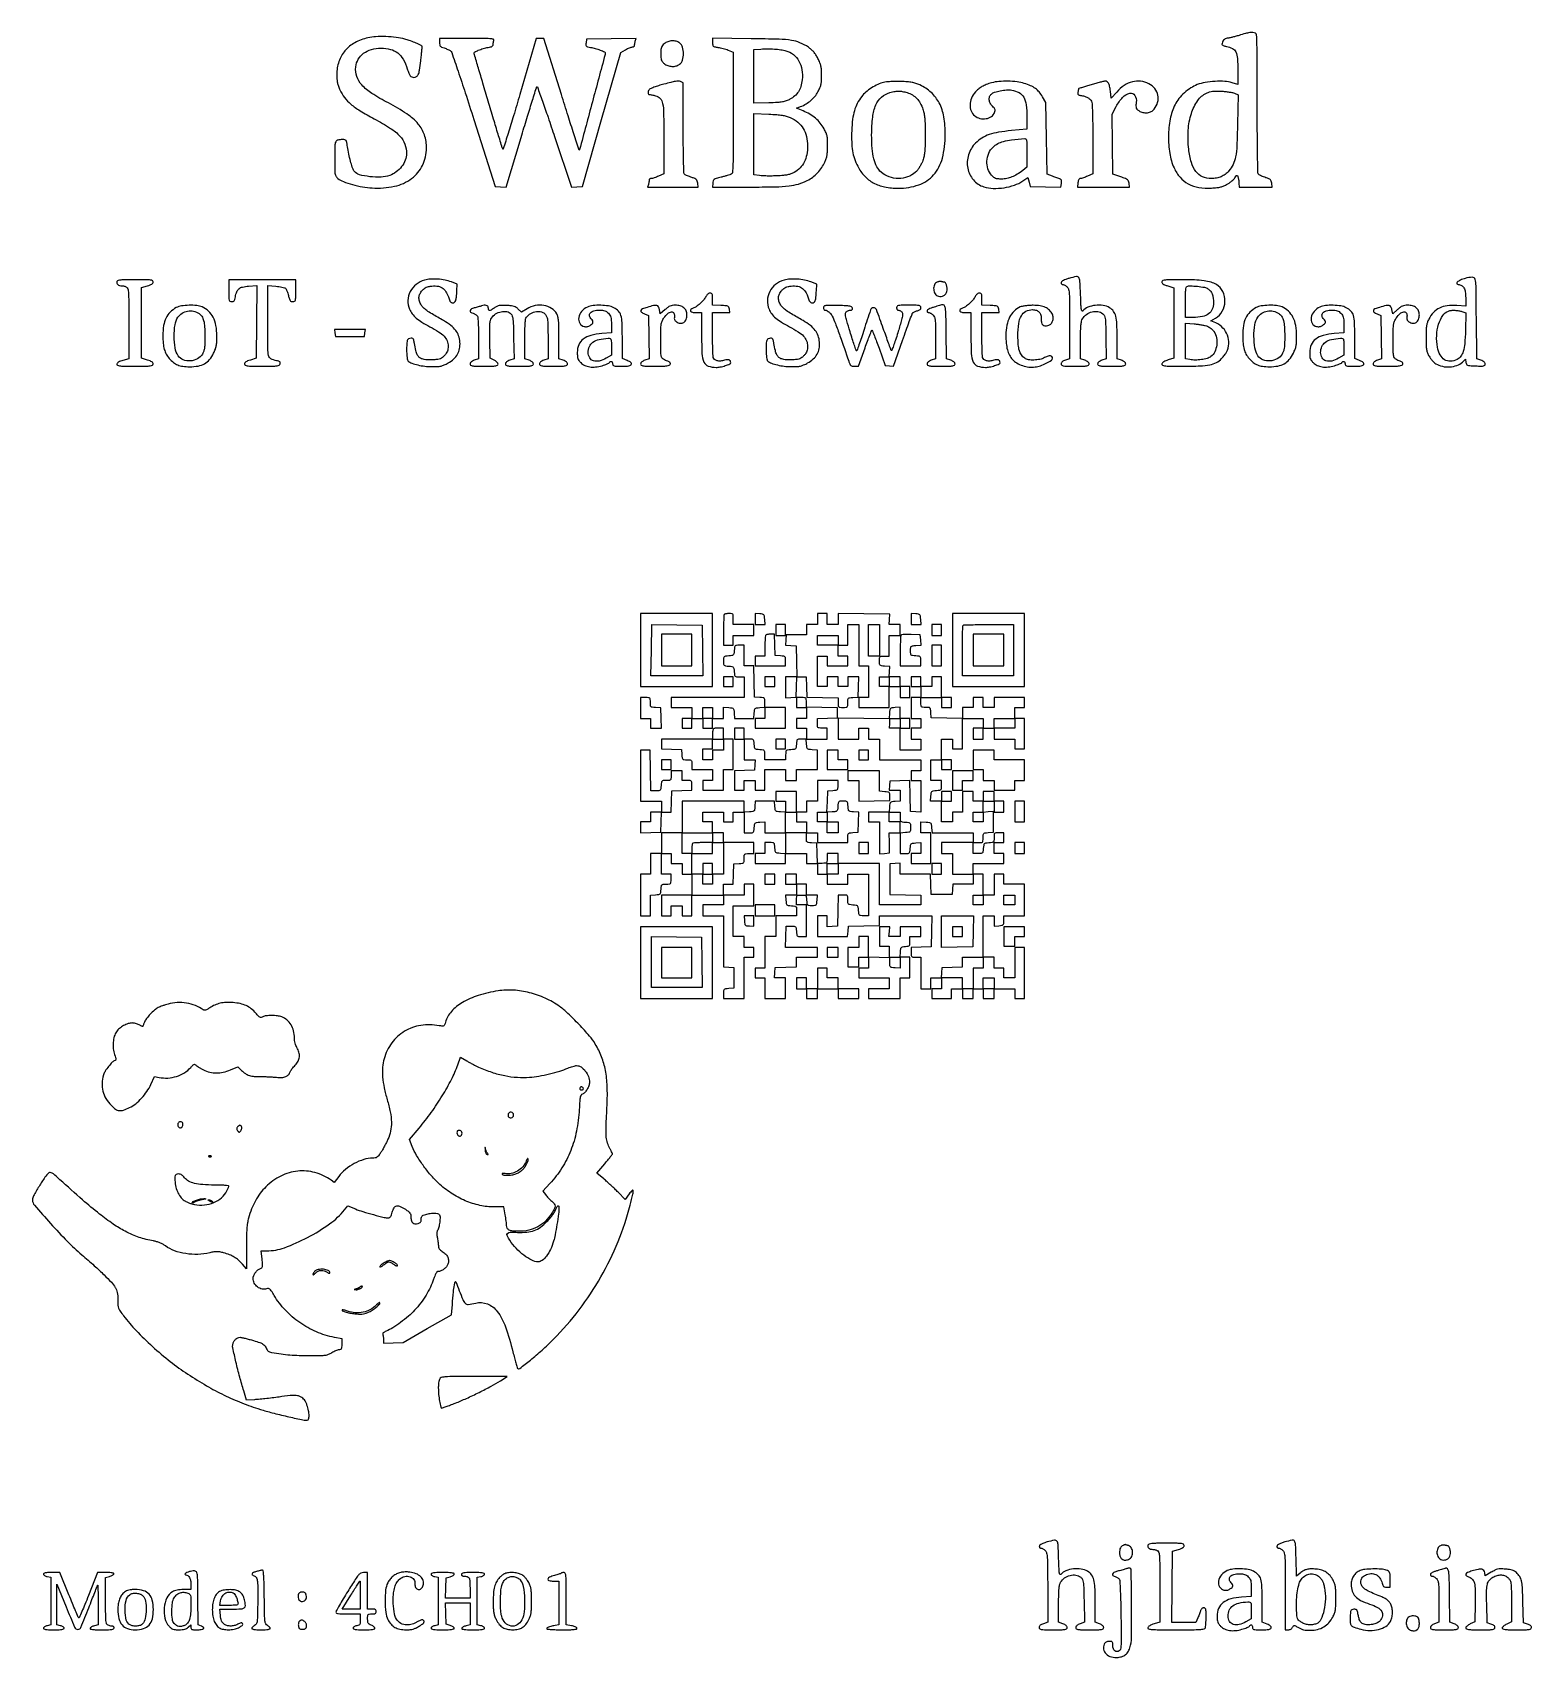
# Model space of a CAD drawing. Extents: x 48 to 1278, y 120 to 1454.
import ezdxf

# ---------------------------------------------------------------- set-up
doc = ezdxf.new("R2010")
doc.units = 0

msp = doc.modelspace()

# ---------------------------------------------------------------- linework, layer by layer
for points in [[(1038, 1451.469149, -0.006771), (1034.966163, 1450.575049, -0.007832), (1032.052523, 1449.808097, -0.007099), (1029.57004, 1449.233311, -0.045013), (1028.285184, 1449.073998, 0.127672), (1026.775303, 1448.627755, 0.080307), (1025.362164, 1447.433593, 0.077248), (1024.349493, 1445.799277, 0.100471), (1024, 1444.077559, 0.250643), (1024.238494, 1443.631684, 0.043514), (1025.105275, 1443.156485, 0.0383), (1026.321244, 1442.729152, 0.025712), (1027.762638, 1442.421965, -0.083775), (1032.571999, 1440.797584, -0.162178), (1035.327001, 1437.877722, -0.092421), (1036.665303, 1432.646954, -0.016541), (1037, 1422.532768), (1037, 1411.195736), (1032.25, 1412.675172, 0.062395), (1026.336958, 1413.734739, 0.027315), (1018.359415, 1413.719315, 0.027343), (1010.241603, 1412.812693, 0.049561), (1003.798368, 1411.064546, 0.052056), (998.41843, 1408.345265, 0.039865), (993.17546, 1404.345436, 0.040164), (988.681292, 1399.608667, 0.056015), (985.546793, 1394.685168, 0.065201), (981.570209, 1382.875475, 0.044709), (980.083216, 1368.795552, 0.044681), (981.12303, 1354.662379, 0.064747), (984.722035, 1342.69178, 0.074664), (989.650789, 1335.009368, 0.090072), (996.352389, 1329.681808, 0.082955), (1004.958382, 1326.76789, 0.053396), (1015.500744, 1326.195372, 0.012785), (1019.903404, 1326.539512, 0.034473), (1022.992836, 1327.077774, 0.042393), (1025.594122, 1327.957604, 0.02981), (1028.349522, 1329.358946, 0.022106), (1030.259344, 1330.594688, 0.019413), (1032.139949, 1332.046182, 0.019859), (1033.734833, 1333.49038, 0.053849), (1034.701822, 1334.667675, -0.009655), (1035.754568, 1336.208623, -0.168952), (1036.241544, 1336.554368, -0.349327), (1036.642321, 1336.389861, -0.033692), (1037.124123, 1335.371176, -0.03915), (1037.411862, 1334.428206, -0.015471), (1037.664079, 1333.094971, -0.015201), (1037.848909, 1331.631477, -0.018404), (1037.929715, 1330.25), (1038, 1327), (1051.563358, 1327), (1065.126717, 1327), (1064.813358, 1330.10767, 0.051867), (1064.455496, 1331.836318, 0.125525), (1063.770396, 1332.935116, 0.091221), (1062.493745, 1333.774454, 0.019495), (1060, 1334.715023, -0.01082), (1058.185541, 1335.363662, -0.011831), (1056.454688, 1336.072358, -0.011333), (1055.005659, 1336.745617, -0.05617), (1054.25, 1337.229798, -0.217935), (1053.553044, 1338.63801, -0.002244), (1053.259888, 1349.940973, -0.004448), (1053.053114, 1366.42011, -0.000913), (1053, 1395.515456, 0.000654), (1052.956066, 1429.08594, 0.006176), (1052.740445, 1443.48813, 0.006346), (1052.397842, 1452.045319, 0.296149), (1051.418213, 1453.393011, 0.079005), (1049.309616, 1453.839633, 0.0484), (1046.7653, 1453.723323, 0.03068), (1043.289848, 1453.005244, 0.008763)], [(323.165676, 1449.526265, 0.070262), (312.492093, 1445.471059, 0.091306), (304.409744, 1438.861525, 0.094671), (299.408807, 1430.013193, 0.081441), (297.670896, 1419.453924, 0.017596), (297.801028, 1415.69319, 0.033087), (298.212744, 1412.682944, 0.034832), (299.000005, 1409.857222, 0.021999), (300.287129, 1406.684005, 0.056902), (304.045385, 1400.456943, 0.053632), (309.177713, 1395.09861, 0.03864), (316.737726, 1389.672444, 0.013482), (328.380523, 1383.031956, -0.018673), (341.779381, 1375.204472, -0.063716), (349.532477, 1368.762214, -0.097727), (353.585248, 1362.231136, -0.091758), (354.972461, 1354.5, -0.094332), (353.9168, 1349.114644, -0.069016), (350.885135, 1343.813487, -0.066884), (346.40455, 1339.381705, -0.076943), (341.110101, 1336.538846, -0.075891), (334.021815, 1335.19258, -0.036876), (324.7875, 1335.539198, -0.034438), (316.231594, 1337.096874, -0.170674), (312.219659, 1339.765847, -0.073889), (310.841653, 1342.299293, -0.017264), (309.334097, 1346.90813, -0.016829), (307.904269, 1352.556026, -0.013288), (306.727664, 1358.75, 0.005954), (305.893673, 1363.520969, 0.089642), (305.296307, 1365.090029, 0.206346), (304.320032, 1365.788826, 0.053615), (302.356347, 1366, 0.055429), (298.469096, 1365.567739, 0.244959), (296.766119, 1364.127666, 0.092438), (296.102946, 1360.922703, 0.004922), (296, 1350.465591, 0.002579), (296.048699, 1341.02483, 0.037255), (296.332121, 1337.690303, 0.106421), (297.085216, 1335.756185, 0.080403), (298.632937, 1334.074092, 0.075222), (303.143226, 1331.513449, 0.023691), (310.527602, 1329.075987, 0.023744), (318.864639, 1327.17686, 0.029911), (326.725295, 1326.255418, 0.066504), (344.951551, 1327.641962, 0.106794), (359.120283, 1333.995226, 0.123745), (368.050463, 1344.809716, 0.109832), (371.31585, 1359.061983, 0.08204), (369.62032, 1369.753702, 0.095847), (364.591119, 1378.700625, 0.070722), (355.233786, 1387.013871, 0.026114), (340.000311, 1396, -0.021956), (326.339181, 1403.90628, -0.067042), (318.180926, 1410.811838, -0.10255), (314.099308, 1417.776461, -0.109928), (313.259757, 1425.612198, -0.102271), (315.306164, 1431.869601, -0.1033), (319.66068, 1436.776988, -0.092721), (326.048013, 1439.895879, -0.066576), (333.934276, 1440.978038, -0.06286), (341.734372, 1440.020561, -0.104961), (347.645948, 1437.114831, -0.098682), (352.10391, 1431.907948, -0.050706), (355.541065, 1424, 0.016704), (356.831421, 1420.376351, 0.072366), (357.962773, 1418.400303, 0.124795), (359.269635, 1417.390157, 0.102791), (361, 1417.030626, 0.147535), (363.151401, 1417.679564, 0.149719), (364.570209, 1419.406866, 0.060302), (365.556174, 1422.969885, 0.00843), (366.569372, 1430.563235, 0.001904), (367.080697, 1435.110242, 0.003112), (367.475425, 1438.968567, 0.000464), (367.800213, 1442.384403, 0.249135), (367.722388, 1442.571359, 0.064461), (365.822962, 1443.76026, 0.009383), (361.638685, 1445.587618, 0.011438), (357.167608, 1447.322374, 0.023113), (353.560503, 1448.442225, 0.034004), (346.43552, 1449.78904, 0.0208), (337.90329, 1450.449427, 0.020866), (329.575521, 1450.398827, 0.043775)], [(382, 1445.658288, 0.036174), (382.138066, 1443.752441, 0.138034), (382.618182, 1442.674343, 0.119941), (383.631619, 1441.921759, 0.024313), (385.75, 1441.145141, -0.01578), (387.302455, 1440.605858, -0.014414), (388.866065, 1439.95449, -0.014596), (390.228573, 1439.291728, -0.044682), (391.091924, 1438.736854, -0.146279), (392.004545, 1437.457882, -0.000712), (397.205865, 1422.165243, -0.003081), (403.137989, 1404.279977, -0.001734), (410.129814, 1382.5), (427.575782, 1327.5), (432.086695, 1327.203426), (436.597609, 1326.906852), (448.906935, 1367.703426, -0.000934), (453.673669, 1383.395687, -0.00151), (457.794604, 1396.727291, -0.000211), (461.49691, 1408.560072, -0.110358), (461.877396, 1409.219267, -0.564395), (462.272319, 1409.139141, -0.000444), (466.405865, 1397.530706, -0.003104), (471.015268, 1384.289368, -0.001831), (476.365055, 1368.418387), (490.191577, 1326.898242), (494.746619, 1327.199121), (499.30166, 1327.5), (514.995294, 1382.5), (530.688927, 1437.5), (534.594464, 1439.73355, -0.017115), (536.21808, 1440.589725, -0.018101), (537.866811, 1441.315826, -0.018032), (539.326647, 1441.83647, -0.074418), (540.25, 1441.98355, 0.069503), (540.919864, 1442.083545, 0.084146), (541.489949, 1442.362355, 0.09781), (541.873873, 1442.771969, 0.137638), (542.013655, 1443.25, -0.030692), (542.059526, 1443.883461, -0.010309), (542.202043, 1444.799947, -0.010213), (542.401849, 1445.809912, -0.011511), (542.635802, 1446.771095), (543.244295, 1449.042189), (522.872148, 1448.771095), (502.5, 1448.5), (502.196808, 1445.386314, 0.033823), (502.142083, 1443.528506, 0.189052), (502.53328, 1442.633009, 0.141266), (503.501222, 1442.098467, 0.016333), (505.962297, 1441.62202, -0.029743), (509.726821, 1440.787971, -0.021763), (513.789643, 1439.43699, -0.013528), (517.405304, 1437.944016, -0.296277), (518, 1437.028497, -0.065595), (517.832142, 1435.754497, -0.000034), (507.422673, 1396.948057, -0.000018), (496.93344, 1357.860413, -0.127642), (496.600945, 1357.274438, -0.566344), (496.47234, 1357.304529, -0.000037), (492.204389, 1370.616012, -0.000901), (487.494439, 1385.401409, -0.000537), (481.941105, 1403.009309), (467.5, 1448.969741), (464.425608, 1448.98487), (461.351215, 1449), (447.925608, 1403.082452, -0.001863), (442.73004, 1385.555578, -0.003202), (438.253182, 1370.996151, -0.00058), (434.26734, 1358.374245, -0.657794), (433.851183, 1358.332452, -0.052959), (433.443357, 1359.293308, -0.000219), (430.091171, 1370.319533, -0.001091), (426.31779, 1382.849027, -0.000687), (421.962247, 1397.5, 0.000196), (417.623282, 1412.147789, 0.000313), (413.901216, 1424.666136, 0.000057), (410.604249, 1435.724813, 0.016869), (410.304436, 1436.618762, -0.36883), (410.709157, 1437.729655, -0.027663), (413.818861, 1439.268064, -0.031311), (417.802396, 1440.683892, -0.030092), (421.984512, 1441.613514, 0.022845), (423.902674, 1442.010832, 0.073816), (425.099645, 1442.513089, 0.122281), (425.75963, 1443.176535, 0.135681), (426, 1444.046021, -0.027375), (426.043862, 1444.846564, -0.017156), (426.178303, 1445.775144, -0.017211), (426.374216, 1446.683123, -0.029878), (426.606989, 1447.418213, 0.451667), (426.142577, 1448.30577, 0.042143), (423.386828, 1448.73922, 0.016305), (417.840555, 1448.956575, 0.001641), (404.606989, 1449), (382, 1449)], [(566.361212, 1444.634278, 0.043549), (564.888582, 1443.125841, 0.088305), (564.081283, 1441.683226, 0.065438), (563.688468, 1439.77817, 0.015742), (563.555448, 1436.54945, 0.015159), (563.623241, 1433.262436, 0.068886), (563.981187, 1431.385986, 0.092974), (564.780755, 1429.961443, 0.040821), (566.305764, 1428.415172, 0.090873), (569.197949, 1426.722627, 0.074549), (572.712399, 1426.012389, 0.076553), (576.188344, 1426.368958, 0.10681), (578.969306, 1427.774062, 0.145332), (581.380509, 1431.28723, 0.078815), (582.199139, 1436.507665, 0.078745), (581.362079, 1441.730261, 0.144446), (578.938568, 1445.25, 0.107918), (576.189037, 1446.632464, 0.07509), (572.719914, 1446.98398, 0.073286), (569.215064, 1446.290913, 0.092469)], [(606, 1445.71035, 0.029861), (606.124875, 1443.62125, 0.178894), (606.613465, 1442.667555, 0.137408), (607.678041, 1442.126522, 0.01522), (610.396496, 1441.669241, -0.019117), (612.377256, 1441.320158, -0.011373), (614.706925, 1440.761343, -0.011376), (617.007123, 1440.097628, -0.019238), (618.896496, 1439.424738), (623, 1437.782841), (623, 1387.998409, -0.000673), (622.958823, 1357.425785, -0.007985), (622.737556, 1345.570863, -0.012721), (622.341106, 1338.97919, -0.279741), (621.25, 1337.486001, -0.023655), (620.203614, 1337.1077, -0.003716), (618.104688, 1336.476373, -0.004122), (615.616897, 1335.770414, -0.003588), (613, 1335.071233, 0.009064), (609.006929, 1333.957371, 0.083011), (607.39433, 1333.16682, 0.157297), (606.593082, 1332.084602, 0.056918), (606.186642, 1330.192221), (605.873283, 1327), (636.186642, 1327.014781, 0.004217), (657.450217, 1327.204501, 0.023873), (668.757597, 1327.941582, 0.043623), (676.545147, 1329.520379, 0.046469), (683.769157, 1332.406464, 0.044346), (688.176011, 1335.179121, 0.039728), (692.202862, 1338.78021, 0.039743), (695.608057, 1342.971376, 0.044463), (698.16495, 1347.5, 0.028974), (699.280241, 1350.399608, 0.035437), (699.966073, 1353.221519, 0.029111), (700.328826, 1356.525145, 0.012203), (700.448584, 1361, 0.010785), (700.353556, 1365.94424, 0.041989), (699.973233, 1368.977961, 0.051516), (699.132812, 1371.587357, 0.022264), (697.513187, 1374.864222, 0.046205), (694.424307, 1379.419076, 0.043473), (690.493275, 1383.431542, 0.042213), (685.809415, 1386.806479, 0.038511), (680.482774, 1389.465636), (674.922795, 1391.72538), (678.211397, 1393.042866, 0.037353), (682.745427, 1395.265089, 0.043054), (686.673711, 1398.048465, 0.044708), (689.942462, 1401.359675, 0.046777), (692.515293, 1405.151995, 0.022379), (694.099269, 1408.366259, 0.049001), (694.949018, 1410.972332, 0.041456), (695.352112, 1413.953275, 0.012192), (695.477563, 1418.570705, 0.012761), (695.372161, 1423.204741, 0.040731), (694.972371, 1426.270344, 0.04571), (694.108589, 1429.038633, 0.019405), (692.477507, 1432.570705, 0.023194), (690.792254, 1435.529132, 0.035955), (689.047226, 1437.89227, 0.037911), (687.055424, 1439.890747, 0.030008), (684.628454, 1441.740675, 0.047358), (677.722196, 1445.483554, 0.063422), (670.872978, 1447.418472, 0.030532), (660.640315, 1448.317245, 0.003588), (637.75, 1448.761103), (606, 1449.148851)], [(666.26313, 1438.890924, -0.107309), (672.305094, 1435.842015, -0.094871), (676.856953, 1430.443156, -0.086392), (679.385479, 1423.271209, -0.071016), (679.587086, 1415.143839, -0.043753), (678.451094, 1409.664985, -0.0668), (676.450881, 1405.248926, -0.072277), (673.49678, 1401.76298, -0.062313), (669.528639, 1399.053887, -0.032313), (666.335144, 1397.666044, -0.044635), (663.313447, 1396.87466, -0.028568), (659.315109, 1396.433801, -0.005993), (652.278639, 1396.147173), (640, 1395.794346), (640, 1417.847269), (640, 1439.900192), (645.75, 1440.301234, -0.018471), (651.109448, 1440.476525, -0.016101), (656.719603, 1440.271981, -0.01666), (661.985157, 1439.733234, -0.029574)], [(566.170656, 1411.478451, 0.009018), (561.764507, 1410.180216, 0.01283), (557.903363, 1408.856694, 0.008837), (554.763185, 1407.625853, 0.155064), (553.935969, 1406.930636, 0.05568), (553.229888, 1405.479921, 0.105723), (553.060924, 1404.198028, 0.171979), (553.443285, 1403.342362, 0.204135), (554.25, 1402.994423, -0.042551), (554.956386, 1402.931024, -0.007959), (556.233904, 1402.684695, -0.008469), (557.721656, 1402.346791, -0.007654), (559.248398, 1401.947862, -0.137201), (563.070619, 1399.638028, -0.142527), (565.071275, 1395.712716, -0.043811), (565.859987, 1387.902984, -0.003271), (566, 1366.500768), (566, 1337.902216), (561.75, 1335.97307, -0.013565), (559.99453, 1335.232984, -0.014363), (558.234375, 1334.604159, -0.014093), (556.69162, 1334.150136, -0.061447), (555.75, 1334.021962, 0.069465), (555.080136, 1333.919861, 0.08391), (554.510051, 1333.639264, 0.097464), (554.126077, 1333.228469, 0.137463), (553.986345, 1332.75, -0.030524), (553.940775, 1332.11775, -0.010353), (553.799577, 1331.20625, -0.010252), (553.601557, 1330.203105, -0.011611), (553.369714, 1329.25), (552.766737, 1327), (573.446727, 1327), (594.126717, 1327), (593.813358, 1330.170025, 0.050371), (593.455934, 1331.940643, 0.124231), (592.771333, 1333.064712, 0.090978), (591.49142, 1333.931183, 0.019369), (588.978673, 1334.920025, -0.006783), (587.157582, 1335.58426, -0.007615), (585.424563, 1336.273531, -0.007066), (583.968517, 1336.902756, -0.040084), (583.228673, 1337.309017, -0.239337), (582.566918, 1338.46837, -0.004147), (582.263665, 1345.94455, -0.006574), (582.055162, 1356.860317, -0.001488), (582, 1375.398502), (582, 1412.67897), (579.75, 1413.6373, 0.109171), (578.101508, 1413.946093, 0.031349), (575.501045, 1413.698345, 0.021262), (571.764862, 1412.940288, 0.006451)], [(746.410347, 1412.926733, 0.052376), (741.675065, 1411.251235, 0.032151), (736.501946, 1408.364238, 0.03222), (731.766629, 1404.855327, 0.054693), (728.374866, 1401.282311, 0.042654), (724.791057, 1395.627131, 0.048793), (722.405011, 1389.689136, 0.041371), (720.960058, 1382.629011, 0.020185), (720.235639, 1373.456824, 0.016072), (720.175857, 1363.984579, 0.034785), (720.869068, 1356.738105, 0.041043), (722.45352, 1350.453096, 0.033617), (725.128083, 1344.059597, 0.071449), (730.634447, 1336.114836, 0.081691), (737.935995, 1330.459139, 0.074945), (747.197891, 1327.115794, 0.049242), (758.5, 1326, 0.084119), (775.254538, 1328.838849, 0.129791), (787.363163, 1337.013527, 0.117978), (794.591981, 1350.765556, 0.062353), (797, 1370, 0.041932), (795.766862, 1384.678179, 0.076653), (791.988706, 1396.05488, 0.089336), (785.465329, 1404.603228, 0.078013), (776.075982, 1410.822752, 0.026642), (772.785338, 1412.122076, 0.036085), (769.689729, 1412.914668, 0.028108), (765.971379, 1413.371758, 0.009552), (760.530352, 1413.627738, 0.009714), (756.390273, 1413.662855, 0.009666), (752.24508, 1413.537321, 0.009553), (748.628952, 1413.288463, 0.03692)], [(835, 1412.572294, 0.023482), (830.627694, 1411.13466, 0.037423), (827.067772, 1409.461168, 0.042531), (824.146298, 1407.465654, 0.046789), (821.705052, 1405.061321, 0.072601), (818.498606, 1399.884571, 0.09507), (817.286628, 1394.465717, 0.107678), (818.212039, 1389.494925, 0.118728), (821.11073, 1385.560281, 0.114613), (825.4353, 1383.356605, 0.101812), (830.488486, 1383.153766, 0.110684), (834.882836, 1384.925639, 0.158528), (837.414877, 1388.238389, 0.045568), (837.802237, 1389.773991, 0.120296), (837.708401, 1390.896261, 0.099787), (837.088825, 1391.973932, 0.02568), (835.681484, 1393.419387, -0.085615), (833.857581, 1395.805836, -0.098305), (833.050063, 1398.554137, -0.107996), (833.383349, 1401.198887, -0.124314), (834.790838, 1403.310711, -0.105827), (837.479178, 1404.866754, -0.030629), (842.147895, 1406.071735, -0.031475), (847.235249, 1406.728644, -0.053635), (851.513807, 1406.5502, -0.088186), (857.473663, 1404.543588, -0.138396), (861.307573, 1400.783113, -0.099075), (863.385248, 1394.565989, -0.031263), (864, 1384.74375), (864, 1374.423263), (851.25, 1373.307153, 0.017773), (840.595572, 1371.991541, 0.043959), (832.969356, 1370.074582, 0.056905), (827.053458, 1367.232828, 0.055183), (821.862922, 1363.105759, 0.12138), (816.04214, 1353.552072, 0.123991), (815.388406, 1342.467296, 0.131077), (820.018142, 1332.845781, 0.143612), (828.68459, 1327.212645, 0.065056), (836.373389, 1325.962621, 0.04513), (845.173731, 1326.482108, 0.045174), (853.726217, 1328.57004, 0.065723), (860.671234, 1332.019528), (864.842468, 1334.826015), (865.70729, 1331.163008), (866.572113, 1327.5), (879.168301, 1327.221002), (891.764489, 1326.942005), (892.222647, 1330.063631, 0.028754), (892.354954, 1331.559196, 0.084238), (892.213782, 1332.58066, 0.127828), (891.794504, 1333.249875, 0.117971), (891.090402, 1333.654863, -0.012054), (890.203428, 1333.940184, -0.002445), (888.645306, 1334.491737, -0.002577), (886.839457, 1335.151465, -0.002411), (885, 1335.844348), (880.5, 1337.564225), (880, 1367.032112), (879.5, 1396.5), (876.746142, 1401.184653, 0.042745), (874.018589, 1405.030611, 0.058977), (870.925733, 1407.915761, 0.053867), (867.026703, 1410.1753, 0.028972), (861.819179, 1412.133409, 0.046307), (855.879003, 1413.394453, 0.025074), (848.41828, 1413.891328, 0.025078), (840.952714, 1413.639033, 0.046731)], [(916.601867, 1410.90494, 0.001699), (912.78918, 1409.786197, 0.002706), (909.536672, 1408.800623, 0.00058), (906.687366, 1407.916743, 0.12847), (906.449647, 1407.768533, 0.129043), (906.334678, 1407.55863, 0.007591), (906.168038, 1406.844507, 0.011062), (905.999499, 1405.977244, 0.007899), (905.847781, 1405, 0.042808), (905.779101, 1403.69702, 0.15703), (906.054566, 1402.9291, 0.157425), (906.725837, 1402.467315, 0.043086), (908, 1402.203492, -0.038672), (911.101853, 1401.589692, -0.056291), (913.683484, 1400.543177, -0.066142), (915.636097, 1399.120449, -0.095664), (916.87028, 1397.385358, -0.092813), (917.397614, 1395.252944, -0.005221), (917.718343, 1388.418092, -0.006545), (917.934479, 1379.166579, -0.002567), (918, 1366.404055), (918, 1337.902216), (913.75, 1335.97307, -0.012738), (912.002567, 1335.232964, -0.013828), (910.266513, 1334.604159, -0.013401), (908.754536, 1334.147939, -0.0633), (907.859406, 1334.021962, 0.146357), (907.107849, 1333.786151, 0.112763), (906.518109, 1333.155052, 0.073758), (906.088007, 1332.077294, 0.029067), (905.810207, 1330.5), (905.401601, 1327), (926.764159, 1327), (948.126717, 1327), (947.813358, 1330.081468, 0.066082), (947.386566, 1331.877414, 0.138116), (946.535767, 1333.020648, 0.073877), (944.847965, 1333.962597, 0.009885), (941, 1335.331468), (934.5, 1337.5), (934.232794, 1362.12939), (933.965588, 1386.758779), (937.248202, 1393.09994, -0.068511), (942.522104, 1400.57403, -0.151922), (948.518017, 1403.990825, -0.321203), (952.535863, 1402.267578, -0.171723), (953.684338, 1396.71365, 0.025666), (953.422478, 1393.636573, 0.103152), (953.743812, 1391.786829, 0.128341), (954.733226, 1390.437959, 0.049574), (956.684259, 1389.149704, 0.076265), (959.817246, 1388.068604, 0.083912), (963.02511, 1388.028154, 0.08741), (965.962007, 1389.03149, 0.092188), (968.317345, 1390.965297, 0.106386), (971.235642, 1396.469206, 0.120226), (971.452041, 1402.435229, 0.120106), (968.895991, 1407.834966, 0.106034), (964.03811, 1411.75, 0.085833), (957.287848, 1413.807162, 0.094536), (950.474747, 1413.370894, 0.086675), (943.843794, 1410.366831, 0.06012), (937.635101, 1404.93904), (933.226058, 1400.035124), (932.516655, 1405.767562, 0.019712), (931.852745, 1409.816011, 0.073542), (930.97312, 1412.234892, 0.135516), (929.760221, 1413.498327, 0.152694), (928.127555, 1413.886406, 0.043003), (927.062366, 1413.719275, 0.002886), (924.070518, 1412.963743, 0.004136), (920.511754, 1412.011683, 0.003085)], [(765.724381, 1404.48921, -0.062781), (769.998813, 1402.610688, -0.068487), (773.534763, 1399.773302, -0.063072), (776.388388, 1395.874508, -0.042686), (778.639322, 1390.841259, -0.03538), (779.584211, 1387.352353, -0.027192), (780.132718, 1383.442568, -0.017355), (780.402237, 1378.089307, -0.004557), (780.457934, 1369.5, -0.004045), (780.358791, 1360.251722, -0.021704), (780.045573, 1355.22353, -0.036867), (779.381021, 1351.557254, -0.031176), (778.158656, 1347.810325, -0.027063), (777.022224, 1345.344041, -0.023199), (775.571249, 1342.880577, -0.024013), (773.992962, 1340.700832, -0.043915), (772.478056, 1339.114876, -0.095335), (766.074193, 1335.358973, -0.08571), (758.48446, 1334.061285, -0.08558), (750.88896, 1335.383906, -0.094627), (744.469009, 1339.161355, -0.09204), (740.860799, 1343.746724, -0.058186), (738.41221, 1350.118347, -0.043434), (736.999358, 1358.664287, -0.019724), (736.573088, 1370, -0.02759), (737.399289, 1384.473352, -0.07411), (740.045463, 1394.415037, -0.109062), (744.689482, 1400.846989, -0.117077), (751.5, 1404.524235, -0.015579), (755.859881, 1405.548921, -0.050579), (758.812224, 1405.840998, -0.053115), (761.685925, 1405.527703, -0.01849)], [(1034.338432, 1403.946251), (1037.176865, 1402.598385), (1036.754036, 1378.549193, -0.006214), (1036.22936, 1361.069663, -0.034898), (1035.182923, 1351.782588, -0.065129), (1033.195891, 1345.622866, -0.069716), (1029.722697, 1340.336951, -0.047137), (1026.663297, 1337.451997, -0.062262), (1023.375072, 1335.492129, -0.060869), (1019.645956, 1334.37305, -0.042514), (1015.266517, 1334, -0.104559), (1008.08058, 1335.519316, -0.126053), (1002.676601, 1339.778738, -0.094557), (998.964089, 1347.198069, -0.039749), (996.782612, 1358.188261, -0.044592), (996.357382, 1373.723405, -0.061541), (998.917105, 1387.425288, -0.074168), (1004.080807, 1397.961824, -0.132908), (1011.383912, 1404.148029, -0.035832), (1013.841502, 1405.092445, -0.042268), (1016.277291, 1405.613569, -0.032333), (1019.246597, 1405.796819, -0.011493), (1023.5, 1405.68624, -0.013525), (1026.770929, 1405.43709, -0.014028), (1029.983789, 1405.013367, -0.013847), (1032.737704, 1404.492662, -0.057256)], [(669.793502, 1384.00853, -0.070024), (675.946925, 1380.248764, -0.083135), (680.414734, 1375.11983, -0.079728), (683.093749, 1368.632079, -0.058447), (683.994423, 1360.88398, -0.046532), (683.306976, 1353.594763, -0.069632), (681.261298, 1347.544907, -0.077017), (677.832307, 1342.72996, -0.073585), (673.057888, 1339.09045, -0.036387), (670.382525, 1337.858042, -0.039436), (667.627046, 1337.06539, -0.028816), (664.132563, 1336.559915, -0.00948), (658.948315, 1336.211651, -0.008214), (654.879927, 1336.082685, -0.007663), (650.714248, 1336.082953, -0.007662), (647.01432, 1336.196633, -0.025708), (644.601725, 1336.432474), (640, 1337.122546), (640, 1362.196281), (640, 1387.270016), (652.25, 1386.785396, -0.00718), (658.747295, 1386.43485, -0.022184), (663.114929, 1385.94087, -0.031029), (666.530768, 1385.180535, -0.031909)], [(864, 1355.118689), (864, 1343.237378), (860.644263, 1340.677833, -0.025763), (855.95552, 1337.469481, -0.04061), (851.60475, 1335.273657, -0.04607), (847.402582, 1334.00067, -0.050561), (843.168654, 1333.571429, -0.018198), (840.053835, 1333.684831, -0.07353), (838.203352, 1334.097815, -0.087186), (836.714096, 1334.991137, -0.031847), (834.956848, 1336.722266, -0.107374), (831.98757, 1341.965417, -0.088699), (831.188899, 1348.351451, -0.087298), (832.655132, 1354.708878, -0.099289), (836.173325, 1359.865198, -0.071142), (839.972141, 1362.647036, -0.057013), (844.692312, 1364.511148, -0.036251), (851.453989, 1365.809811, -0.009962), (862.25, 1366.86422, -0.27007), (863.187229, 1366.411346, -0.111766), (863.716034, 1365.050034, -0.033611), (863.952677, 1362.124302, -0.003377)], [(117.322898, 1249.399075, 0.168845), (117.283244, 1248.155339, 0.142227), (118.014706, 1247.051509, 0.106255), (119.444033, 1246.286734, 0.067892), (121.315741, 1246.015313, -0.043396), (122.15029, 1245.935648, -0.02281), (123.166297, 1245.700413, -0.022516), (124.192499, 1245.36244, -0.032066), (125.065741, 1244.964816, -0.216636), (126.210808, 1243.467032, -0.040405), (126.724319, 1239.95723, -0.014976), (126.958083, 1233.196271, -0.001153), (127, 1215.022941), (127, 1186.116249), (122.257668, 1184.776828, 0.023598), (120.236869, 1184.101642, 0.043232), (118.678858, 1183.337369, 0.055829), (117.624892, 1182.529454, 0.154971), (117.184344, 1181.718704, 0.331814), (117.636626, 1180.783631, 0.091116), (119.300327, 1180.273016, 0.026562), (122.929635, 1180.044255, 0.002459), (131.926676, 1180, 0.002446), (141.070645, 1180.04473, 0.027662), (144.683684, 1180.280247, 0.092131), (146.394767, 1180.817332, 0.27754), (147, 1181.823696, 0.151358), (146.714538, 1182.745096, 0.092733), (145.903326, 1183.555642, 0.057506), (144.472493, 1184.309967, 0.019645), (142.25, 1185.073696), (137.5, 1186.5), (137.5, 1215.5), (137.5, 1244.5), (142.25, 1245.926304, 0.019645), (144.472493, 1246.690033, 0.057506), (145.903326, 1247.444358, 0.092733), (146.714538, 1248.254904, 0.151358), (147, 1249.176304, 0.272532), (146.409474, 1250.179241, 0.095707), (144.757976, 1250.718625, 0.028657), (141.265269, 1250.954914, 0.002563), (132.468615, 1251, 0.00332), (124.391584, 1250.946366, 0.023012), (120.441823, 1250.711888, 0.048977), (118.240168, 1250.258283, 0.229751)], [(209, 1242, 0.003815), (209.044747, 1236.135125, 0.061728), (209.317003, 1234.182796, 0.21708), (210.028643, 1233.31947, 0.113961), (211.412102, 1233, 0.071109), (212.698006, 1233.183807, 0.158599), (213.505159, 1233.734276, 0.102489), (214.043429, 1234.838919, 0.020449), (214.499523, 1236.997176, -0.049978), (215.628851, 1241.121983, -0.131644), (217.41677, 1243.579863, -0.116083), (220.349053, 1244.992658, -0.034453), (225.303814, 1245.736315), (232.030186, 1246.276244), (231.765093, 1216.388122), (231.5, 1186.5), (226.75, 1185.073696, 0.019645), (224.527507, 1184.309967, 0.057506), (223.096674, 1183.555642, 0.092733), (222.285462, 1182.745096, 0.151358), (222, 1181.823696, 0.271122), (222.586433, 1180.821701, 0.096712), (224.221734, 1180.281698, 0.028941), (227.68157, 1180.045188, 0.002596), (236.383369, 1180, 0.00271), (245.120503, 1180.04735, 0.029219), (248.645699, 1180.291894, 0.088751), (250.422482, 1180.850718, 0.211382), (251.266385, 1181.910655, 0.096203), (251.329715, 1182.899424, 0.189609), (250.956292, 1183.578728, 0.106595), (250.018765, 1184.068024, 0.020798), (248.151426, 1184.499415, -0.080128), (243.683891, 1186.106743, -0.214932), (241.705747, 1188.75199, -0.052987), (241.077519, 1194.297678, -0.001732), (241, 1216.679789), (241, 1246.28921), (247.615158, 1245.671477, -0.013159), (250.243068, 1245.356131, -0.016299), (252.668103, 1244.91901, -0.014704), (254.657786, 1244.431387, -0.106141), (255.527299, 1243.977344, -0.101695), (256.102575, 1243.25919, -0.020419), (256.792151, 1241.762935, -0.020796), (257.462012, 1239.924628, -0.018103), (258.011882, 1237.950472, 0.01485), (258.749593, 1235.233687, 0.083267), (259.417326, 1233.889313, 0.150042), (260.292614, 1233.229714, 0.087202), (261.599741, 1233, 0.11533), (262.974218, 1233.32131, 0.215987), (263.683326, 1234.187399, 0.061404), (263.955149, 1236.144969, 0.00383), (264, 1242), (264, 1251), (236.5, 1251), (209, 1251)], [(369.703841, 1250.632715, 0.098999), (362.755829, 1247.093331, 0.106961), (357.928089, 1241.234157, 0.109757), (356.032058, 1234.032412, 0.109073), (357.357144, 1226.687661, 0.068313), (359.535235, 1222.988878, 0.048735), (362.871406, 1219.520699, 0.038484), (367.592519, 1216.075044, 0.019202), (374.034819, 1212.427856, -0.022199), (381.252269, 1208.284531, -0.062988), (385.714789, 1204.591417, -0.091484), (388.149117, 1200.803464, -0.09749), (389, 1196.48098, -0.030324), (388.856777, 1194.121597, -0.059048), (388.410486, 1192.291687, -0.060249), (387.556076, 1190.640568, -0.032845), (386.14865, 1188.840339, -0.035391), (384.363528, 1187.106476, -0.078345), (382.743405, 1186.127138, -0.062543), (380.677681, 1185.572264, -0.016322), (377.254621, 1185.212037, -0.019816), (374.68768, 1185.128375, -0.016722), (371.97175, 1185.238399, -0.017048), (369.499346, 1185.506517, -0.044194), (367.755843, 1185.915564, -0.097158), (365.39052, 1187.246347, -0.101793), (363.749423, 1189.353394, -0.060735), (362.535833, 1192.811535, -0.014881), (361.415727, 1198.75, 0.032606), (360.822523, 1201.379797, 0.160848), (359.968626, 1202.611977, 0.201), (358.670977, 1202.942089, 0.054755), (356.581787, 1202.393011, 0.186509), (355.790192, 1201.677168, 0.072753), (355.316162, 1200.254256, 0.036588), (355.064758, 1197.826456, 0.00751), (355, 1193.515456, 0.01033), (355.075534, 1189.859892, 0.023132), (355.318424, 1187.093518, 0.026903), (355.696125, 1185.10414, 0.163439), (356.25, 1184.231268, 0.081654), (359.370997, 1182.450912, 0.030547), (364.210401, 1180.983641, 0.028908), (369.850503, 1179.983463, 0.028729), (375.580062, 1179.637748, 0.011827), (380.282471, 1179.735711, 0.044119), (383.212644, 1180.12673, 0.052112), (385.77639, 1180.990499, 0.021292), (389.055226, 1182.662974, 0.055295), (393.656911, 1185.981171, 0.079641), (396.794917, 1189.888468, 0.0831), (398.469025, 1194.4482, 0.066154), (398.752008, 1199.689809, 0.063183), (397.649991, 1205.006578, 0.080419), (395.291, 1209.417878, 0.067864), (391.31363, 1213.38189, 0.031997), (385.253233, 1217.389174, -0.002753), (375.818943, 1222.863283, -0.020316), (371.443673, 1225.679388, -0.04332), (368.878847, 1227.835787, -0.059468), (367.01774, 1230.202806, -0.05688), (365.497659, 1233.483643, -0.096955), (365.116486, 1236.470428, -0.100755), (365.891273, 1239.3007, -0.065387), (367.809391, 1242.112701, -0.036082), (369.469659, 1243.720843, -0.066028), (371.058329, 1244.728967, -0.059779), (372.961461, 1245.347357, -0.024745), (375.643787, 1245.739794, -0.065694), (381.026396, 1245.549136, -0.129787), (384.895266, 1243.799375, -0.108276), (387.835148, 1240.105439, -0.037575), (390.383836, 1233.75, 0.095442), (390.746251, 1233.081181, 0.071451), (391.365793, 1232.514062, 0.06952), (392.138977, 1232.131209, 0.080411), (392.949563, 1232, 0.178914), (394.361992, 1232.52212, 0.137036), (395.285473, 1233.900598, 0.057154), (395.849627, 1236.63176, 0.009689), (396.223173, 1241.949008), (396.5, 1247.398016), (391.787869, 1249.167279, 0.042058), (386.499741, 1250.65998, 0.031208), (380.475883, 1251.439283, 0.031737), (374.58026, 1251.455833, 0.053337)], [(664.703841, 1250.632715, 0.098999), (657.755829, 1247.093331, 0.106961), (652.928089, 1241.234157, 0.109757), (651.032058, 1234.032412, 0.109073), (652.357144, 1226.687661, 0.068313), (654.535235, 1222.988878, 0.048735), (657.871406, 1219.520699, 0.038484), (662.592519, 1216.075044, 0.019202), (669.034819, 1212.427856, -0.022199), (676.252269, 1208.284531, -0.062988), (680.714789, 1204.591417, -0.091484), (683.149117, 1200.803464, -0.09749), (684, 1196.48098, -0.030324), (683.856777, 1194.121597, -0.059048), (683.410486, 1192.291687, -0.060249), (682.556076, 1190.640568, -0.032845), (681.14865, 1188.840339, -0.035391), (679.363528, 1187.106476, -0.078345), (677.743405, 1186.127138, -0.062543), (675.677681, 1185.572264, -0.016322), (672.254621, 1185.212037, -0.019816), (669.68768, 1185.128375, -0.016722), (666.97175, 1185.238399, -0.017048), (664.499346, 1185.506517, -0.044194), (662.755843, 1185.915564, -0.097158), (660.39052, 1187.246347, -0.101793), (658.749423, 1189.353394, -0.060735), (657.535833, 1192.811535, -0.014881), (656.415727, 1198.75, 0.032606), (655.822523, 1201.379797, 0.160848), (654.968626, 1202.611977, 0.201), (653.670977, 1202.942089, 0.054755), (651.581787, 1202.393011, 0.186509), (650.790192, 1201.677168, 0.072753), (650.316162, 1200.254256, 0.036588), (650.064758, 1197.826456, 0.00751), (650, 1193.515456, 0.01033), (650.075534, 1189.859892, 0.023132), (650.318424, 1187.093518, 0.026903), (650.696125, 1185.10414, 0.163439), (651.25, 1184.231268, 0.081654), (654.370997, 1182.450912, 0.030547), (659.210401, 1180.983641, 0.028908), (664.850503, 1179.983463, 0.028729), (670.580062, 1179.637748, 0.011827), (675.282471, 1179.735711, 0.044119), (678.212644, 1180.12673, 0.052112), (680.77639, 1180.990499, 0.021292), (684.055226, 1182.662974, 0.055295), (688.656911, 1185.981171, 0.079641), (691.794917, 1189.888468, 0.0831), (693.469025, 1194.4482, 0.066154), (693.752008, 1199.689809, 0.063183), (692.649991, 1205.006578, 0.080419), (690.291, 1209.417878, 0.067864), (686.31363, 1213.38189, 0.031997), (680.253233, 1217.389174, -0.002753), (670.818943, 1222.863283, -0.020316), (666.443673, 1225.679388, -0.04332), (663.878847, 1227.835787, -0.059468), (662.01774, 1230.202806, -0.05688), (660.497659, 1233.483643, -0.096955), (660.116486, 1236.470428, -0.100755), (660.891273, 1239.3007, -0.065387), (662.809391, 1242.112701, -0.036082), (664.469659, 1243.720843, -0.066028), (666.058329, 1244.728967, -0.059779), (667.961461, 1245.347357, -0.024745), (670.643787, 1245.739794, -0.065694), (676.026396, 1245.549136, -0.129787), (679.895266, 1243.799375, -0.108276), (682.835148, 1240.105439, -0.037575), (685.383836, 1233.75, 0.095442), (685.746251, 1233.081181, 0.071451), (686.365793, 1232.514062, 0.06952), (687.138977, 1232.131209, 0.080411), (687.949563, 1232, 0.178914), (689.361992, 1232.52212, 0.137036), (690.285473, 1233.900598, 0.057154), (690.849627, 1236.63176, 0.009689), (691.223173, 1241.949008), (691.5, 1247.398016), (686.787869, 1249.167279, 0.042058), (681.499741, 1250.65998, 0.031208), (675.475883, 1251.439283, 0.031737), (669.58026, 1251.455833, 0.053337)], [(790.378419, 1249.0172, 0.196943), (788.070987, 1246.765789, 0.124225), (787.456995, 1242.999321, 0.122543), (788.703202, 1239.35461, 0.190133), (791.37149, 1237.442898, 0.089931), (793.67977, 1237.289114, 0.100636), (795.79698, 1237.975381, 0.103376), (797.436496, 1239.413544, 0.100033), (798.386606, 1241.404224, 0.084037), (798.560308, 1243.62022, 0.050584), (798.059686, 1246.215788, 0.051659), (797.160548, 1248.373395, 0.274801), (796.106538, 1249, -0.033303), (795.651658, 1249.030332, -0.014209), (795.049358, 1249.128507, -0.013986), (794.410744, 1249.26995, -0.017863), (793.831787, 1249.43747, 0.077542), (793.171933, 1249.545722, 0.032245), (792.267998, 1249.494472, 0.030934), (791.288499, 1249.313246, 0.034865)], [(898.5, 1252.058499, 0.016999), (895.895394, 1251.212301, 0.036087), (893.960801, 1250.347753, 0.047339), (892.670713, 1249.489537, 0.176165), (892.176676, 1248.66615, 0.083335), (892.159707, 1247.997854, 0.126354), (892.38083, 1247.463374, 0.133757), (892.820331, 1247.121422, 0.099142), (893.426676, 1247, -0.092383), (894.170164, 1246.861446, -0.035459), (895.125336, 1246.4125, -0.033614), (896.118577, 1245.765354, -0.035198), (897, 1245, -0.139613), (898.16717, 1242.903378, -0.041245), (898.714817, 1239.232377, -0.015171), (898.955705, 1232.412514, -0.001242), (899, 1214.577552), (899, 1186.155104), (895.5, 1185, 0.031843), (893.935325, 1184.37062, 0.068898), (892.855362, 1183.657365, 0.094198), (892.222799, 1182.84516, 0.11902), (892, 1181.922448, 0.220721), (892.486009, 1180.875128, 0.13486), (893.745489, 1180.291792, 0.038131), (896.484128, 1180.046267, 0.003297), (903.5, 1180, 0.003533), (910.312356, 1180.048135, 0.035278), (913.151989, 1180.289111, 0.114657), (914.497045, 1180.831815, 0.244445), (915, 1181.799112, 0.135347), (914.766908, 1182.644429, 0.078533), (914.087782, 1183.459176, 0.059852), (912.988453, 1184.210669, 0.033285), (911.5, 1184.86384), (908, 1186.129456), (908, 1201.160436, -0.00429), (908.067944, 1209.07883, -0.018619), (908.323254, 1213.76787, -0.031504), (908.803712, 1216.850529, -0.079155), (909.635541, 1218.960167, -0.104162), (912.893492, 1222.520061, -0.094493), (917.422037, 1224.617009, -0.099807), (922.18848, 1224.837722, -0.132629), (926.139216, 1223.090454, -0.107975), (927.510286, 1221.379489, -0.081063), (928.222391, 1219.066556, -0.027607), (928.564508, 1214.888253, -0.002148), (928.813431, 1203.678119), (929.126861, 1186.17533), (925.563431, 1184.886776, 0.032346), (924.041796, 1184.222449, 0.059489), (922.924219, 1183.465804, 0.07874), (922.236179, 1182.648358, 0.136462), (922, 1181.799112, 0.244445), (922.502955, 1180.831815, 0.114657), (923.848011, 1180.289111, 0.035278), (926.687644, 1180.048135, 0.003533), (933.5, 1180, 0.003533), (940.312356, 1180.048135, 0.035278), (943.151989, 1180.289111, 0.114657), (944.497045, 1180.831815, 0.244445), (945, 1181.799112, 0.135347), (944.766908, 1182.644429, 0.078533), (944.087782, 1183.459176, 0.059852), (942.988453, 1184.210669, 0.033285), (941.5, 1184.86384), (938, 1186.129456), (938, 1202.596847, 0.008867), (937.785194, 1214.708245, 0.050987), (936.907943, 1221.054852, 0.099699), (935.058802, 1225.003354, 0.096944), (931.810176, 1227.974365, 0.1017), (926.585121, 1229.850958, 0.064805), (920.104361, 1229.933093, 0.066238), (914.002556, 1228.381287, 0.125157), (909.927167, 1225.407724, -0.457199), (909.18935, 1225.391702, -0.148473), (908.658212, 1226.519711, -0.025532), (908.329277, 1230.000459, -0.002404), (908, 1238.579994, 0.004617), (907.510047, 1250.023986, 0.141416), (906.585062, 1252.698371, 0.295266), (904.557556, 1253.514355, 0.022139)], [(974.785275, 1249.25, 0.166636), (974.902797, 1248.326683, 0.125674), (975.571783, 1247.54343, 0.06377), (976.972341, 1246.802646, 0.015366), (979.461951, 1245.954286), (984.5, 1244.408573), (984.5, 1215.454286), (984.5, 1186.5), (979.826322, 1185.095858, 0.024927), (977.829645, 1184.385735, 0.042738), (976.260652, 1183.574935, 0.053681), (975.172092, 1182.713135, 0.135344), (974.669942, 1181.845858, 0.346682), (975.11849, 1180.818489, 0.097317), (976.910478, 1180.268699, 0.024158), (981.035763, 1180.040101, 0.001762), (992.412118, 1180, 0.008968), (1006.11977, 1180.245876, 0.0402), (1014.087566, 1181.176135, 0.069928), (1019.420979, 1183.040053, 0.084432), (1023.65728, 1186.222598, 0.012941), (1024.916948, 1187.62411, 0.01198), (1026.136208, 1189.124763, 0.012065), (1027.156891, 1190.512316, 0.038725), (1027.739154, 1191.5, 0.099162), (1029.55073, 1198.376492, 0.102354), (1028.540772, 1205.337418, 0.102132), (1024.848331, 1211.337817, 0.098306), (1019.036559, 1215.483514), (1014.947748, 1217.327311), (1018.668148, 1219.414212, 0.138806), (1024.271518, 1225.036123, 0.119998), (1026.49267, 1233.091713, 0.121378), (1024.753908, 1241.194427, 0.144005), (1019.5, 1246.959961, 0.067317), (1015.145983, 1248.859183, 0.034602), (1009.312283, 1250.088639, 0.024935), (1001.446302, 1250.787992, 0.009704), (990.524103, 1251, 0.002665), (981.47103, 1250.951753, 0.025024), (977.586339, 1250.715674, 0.067956), (975.590615, 1250.213646, 0.251356)], [(1012.512922, 1243.58349, -0.076571), (1014.569675, 1241.732156, -0.077873), (1015.959746, 1239.357698, -0.062942), (1016.748538, 1236.248881, -0.030701), (1017, 1232.157407, -0.092023), (1015.983498, 1226.681099, -0.142911), (1013.092002, 1222.885078, -0.113517), (1008.045426, 1220.692446, -0.045984), (1000.532119, 1220), (994, 1220), (994, 1232.416667, -0.005352), (994.063134, 1238.314788, -0.018648), (994.28655, 1242.11653, -0.022343), (994.641612, 1244.623931, -0.244905), (995.25, 1245.398664, -0.11536), (998.080574, 1245.957821, -0.017524), (1003.868765, 1245.553619, -0.018285), (1009.620608, 1244.735257, -0.100876)], [(1223.65552, 1252.099214, 0.03571), (1219.72704, 1250.655585, 0.076604), (1217.027351, 1248.900465, 0.34153), (1216.804742, 1247.699037, 0.281012), (1217.95031, 1247, -0.130221), (1220.620516, 1246.292569, -0.13689), (1222.530561, 1244.364636, -0.091988), (1223.65328, 1241.034688, -0.035447), (1224, 1236.150186), (1224, 1229.300373), (1216.63687, 1229.77291, 0.046548), (1208.759724, 1229.544879, 0.082831), (1202.553702, 1227.711467, 0.090756), (1197.656025, 1224.113759, 0.066354), (1193.70615, 1218.624209, 0.040142), (1192.545345, 1215.960403, 0.046501), (1191.893872, 1213.272441, 0.029511), (1191.582604, 1209.655332, 0.00671), (1191.5, 1203.5, 0.006295), (1191.580775, 1197.084572, 0.033605), (1191.903666, 1193.598661, 0.054228), (1192.618248, 1190.995414, 0.035964), (1193.96191, 1188.200592, 0.029612), (1195.127066, 1186.419264, 0.022922), (1196.593073, 1184.622208, 0.02342), (1198.121894, 1183.067355, 0.050363), (1199.46191, 1182.056326, 0.081918), (1204.848085, 1179.890917, 0.07016), (1210.948462, 1179.409865, 0.07237), (1216.75795, 1180.623149, 0.099586), (1221.296057, 1183.398572), (1223.886519, 1185.799332), (1224.193259, 1183.149666, 0.08217), (1224.636161, 1181.604923, 0.196864), (1225.501017, 1180.817065, 0.072868), (1227.275231, 1180.448895, 0.005365), (1232.25, 1180.207936, 0.00557), (1236.803938, 1180.0871, 0.053219), (1238.737341, 1180.263427, 0.167838), (1239.644093, 1180.794541, 0.178964), (1240, 1181.757047, 0.129854), (1239.770037, 1182.627583, 0.081983), (1239.105357, 1183.449317, 0.061983), (1238.014623, 1184.20076, 0.033131), (1236.513229, 1184.859056), (1233.026459, 1186.119888), (1232.763229, 1219.796528, 0.001406), (1232.484773, 1245.993805, 0.065437), (1231.718453, 1251.273868, 0.344433), (1229.368389, 1252.996596, 0.062563)], [(166, 1228.051318, 0.072813), (160.981606, 1224.362216, 0.086307), (157.569584, 1219.576112, 0.073696), (155.629057, 1213.303361, 0.038425), (155.005577, 1205.124273, 0.02072), (155.278678, 1198.651317, 0.046898), (156.142742, 1193.829845, 0.058328), (157.729259, 1189.943527, 0.054159), (160.202995, 1186.421583, 0.041608), (163.71843, 1183.03254, 0.074237), (167.165083, 1180.986497, 0.067181), (171.295208, 1179.917104, 0.028605), (177.008002, 1179.562428, 0.04531), (183.904549, 1180.155243, 0.084422), (189.168659, 1182.045533, 0.090952), (193.257178, 1185.451678, 0.060016), (196.592467, 1190.599469, 0.022551), (198.04754, 1193.948031, 0.044114), (198.841425, 1196.74402, 0.03658), (199.213941, 1199.958931, 0.011206), (199.310897, 1204.850799, 0.04302), (198.553654, 1213.377029, 0.073599), (196.300815, 1220.141166, 0.086953), (192.529607, 1225.18621, 0.088007), (187.282119, 1228.623161, 0.07802), (182.843892, 1229.749697, 0.029938), (176.464078, 1229.960271, 0.029718), (170.153276, 1229.414406, 0.08592)], [(416.5, 1229.474919, -0.0179), (415.884753, 1229.273689, -0.002284), (414.545312, 1228.894699, -0.002673), (412.950539, 1228.460492, -0.002222), (411.25, 1228.015323, 0.047605), (408.353357, 1226.968685, 0.195231), (407.114324, 1225.620718, 0.338549), (407.502931, 1224.342636, 0.094491), (409.526378, 1223.404024, -0.051088), (410.564994, 1223.02726, -0.040342), (411.596633, 1222.421806, -0.041623), (412.470538, 1221.693817, -0.075554), (413.026378, 1220.950713, -0.105201), (413.413356, 1219.61385, -0.00476), (413.713998, 1214.818709, -0.00779), (413.929217, 1209.084436, -0.005484), (414, 1202.630469), (414, 1186.129456), (410.5, 1184.86384, 0.033285), (409.011547, 1184.210669, 0.059852), (407.912218, 1183.459176, 0.078533), (407.233092, 1182.644429, 0.135347), (407, 1181.799112, 0.244445), (407.502955, 1180.831815, 0.114657), (408.848011, 1180.289111, 0.035278), (411.687644, 1180.048135, 0.003533), (418.5, 1180, 0.00362), (425.231772, 1180.048733, 0.034218), (428.106678, 1180.287573, 0.107791), (429.480666, 1180.814255, 0.255971), (429.978358, 1181.75, 0.139515), (429.743986, 1182.536521, 0.054692), (429.029038, 1183.427677, 0.047828), (427.983251, 1184.290478, 0.03984), (426.728358, 1185), (423.5, 1186.5), (423.223978, 1201.745469, -0.003722), (423.134489, 1210.139922, -0.020407), (423.304834, 1214.669169, -0.038763), (423.754772, 1217.532042, -0.086884), (424.622478, 1219.546581, -0.106703), (427.977191, 1222.853043, -0.089925), (432.605614, 1224.734968, -0.098537), (437.227425, 1224.782934, -0.163558), (440.595012, 1222.89789, -0.109609), (441.646207, 1221.052957, -0.046475), (442.23368, 1218.250958, -0.021074), (442.575183, 1213.492446, -0.00285), (442.813431, 1203.485555), (443.126861, 1186.17533), (439.563431, 1184.886776, 0.032346), (438.041796, 1184.222449, 0.059489), (436.924219, 1183.465804, 0.07874), (436.236179, 1182.648358, 0.136462), (436, 1181.799112, 0.244445), (436.502955, 1180.831815, 0.114657), (437.848011, 1180.289111, 0.035278), (440.687644, 1180.048135, 0.003533), (447.5, 1180, 0.003533), (454.312356, 1180.048135, 0.035278), (457.151989, 1180.289111, 0.114657), (458.497045, 1180.831815, 0.244445), (459, 1181.799112, 0.135347), (458.766908, 1182.644429, 0.078533), (458.087782, 1183.459176, 0.059852), (456.988453, 1184.210669, 0.033285), (455.5, 1184.86384), (452, 1186.129456), (452, 1202.373598, -0.004346), (452.06624, 1209.994204, -0.013193), (452.293013, 1215.17207, -0.014543), (452.650358, 1218.761147, -0.138876), (453.25, 1220.162566, -0.090098), (456.96447, 1223.360359, -0.098188), (461.458099, 1224.926346, -0.111948), (465.743759, 1224.568144, -0.150605), (468.92742, 1222.365141, -0.08425), (470.080095, 1220.247208, -0.056077), (470.679951, 1217.542827, -0.023806), (470.944222, 1213.040985, -0.002758), (471, 1202.929869), (471, 1186.129456), (467.5, 1184.86384, 0.033285), (466.011547, 1184.210669, 0.059852), (464.912218, 1183.459176, 0.078533), (464.233092, 1182.644429, 0.135347), (464, 1181.799112, 0.244445), (464.502955, 1180.831815, 0.114657), (465.848011, 1180.289111, 0.035278), (468.687644, 1180.048135, 0.003533), (475.5, 1180, 0.003533), (482.312356, 1180.048135, 0.035278), (485.151989, 1180.289111, 0.114657), (486.497045, 1180.831815, 0.244445), (487, 1181.799112, 0.135347), (486.766908, 1182.644429, 0.078533), (486.087782, 1183.459176, 0.059852), (484.988453, 1184.210669, 0.033285), (483.5, 1184.86384), (480, 1186.129456), (480, 1202.83033, 0.003513), (479.934723, 1212.120435, 0.019145), (479.671645, 1217.14235, 0.03601), (479.136475, 1220.404373, 0.064506), (478.172735, 1222.938336, 0.129886), (473.982879, 1227.430487, 0.098453), (467.663285, 1229.849725, 0.091348), (460.467827, 1229.757205, 0.092797), (453.821378, 1227.101676), (449.251194, 1224.203351), (446.636155, 1226.81839, 0.04857), (444.966894, 1228.191424, 0.07082), (443.254138, 1229.018497, 0.050033), (440.969323, 1229.501859, 0.013371), (437.260558, 1229.805758, 0.012888), (433.390985, 1229.918949, 0.05131), (431.030766, 1229.684375, 0.066783), (429.090655, 1229.009072, 0.032644), (426.831335, 1227.674376, -0.019322), (424.294346, 1226.083046, -0.157053), (422.970599, 1225.800876, -0.309789), (422.234598, 1226.42379, -0.067), (422, 1228.166667, 0.209644), (421.538862, 1229.218141, 0.128365), (420.323587, 1229.864573, 0.089104), (418.528794, 1229.964799, 0.05755)], [(503.415186, 1228.578588, 0.11346), (498.600866, 1225.019494, 0.134027), (496.186667, 1219.914965, 0.176594), (497.005056, 1215.266594, 0.20298), (500.579512, 1212.5694, 0.053837), (501.854537, 1212.391886, 0.05242), (503.149909, 1212.487892, 0.051566), (504.416409, 1212.854501, 0.048847), (505.605889, 1213.477424, 0.045304), (507.252044, 1214.783167, 0.160935), (507.878216, 1215.955621, 0.181027), (507.646619, 1217.181136, 0.060184), (506.5, 1218.642857, -0.151732), (505.116364, 1221.273337, -0.232967), (505.801259, 1223.70351, -0.147526), (508.65235, 1225.433468, -0.063195), (513.116883, 1226, -0.022096), (515.737696, 1225.884124, -0.057753), (517.581032, 1225.503264, -0.070072), (519.073813, 1224.76545, -0.046644), (520.545455, 1223.545455, -0.051532), (521.851373, 1221.938529, -0.080904), (522.5722, 1220.31567, -0.05279), (522.911093, 1218.089281, -0.011394), (523, 1214.188347), (523, 1207.285786), (515.168101, 1206.748976, 0.045906), (506.173256, 1205.295719, 0.100867), (499.935598, 1202.259607, 0.128398), (496.295462, 1197.582498, 0.101841), (495, 1191.288218, 0.018698), (495.113699, 1188.248825, 0.063932), (495.510694, 1186.31495, 0.077451), (496.337028, 1184.745973, 0.036528), (497.837424, 1183.00873, 0.087852), (501.130501, 1180.706426, 0.07208), (505.248363, 1179.473206, 0.063112), (510.049437, 1179.372316, 0.044495), (515.352465, 1180.414087, 0.012468), (517.520977, 1181.103574, 0.016685), (519.448307, 1181.842587, 0.013888), (520.991974, 1182.545488, 0.141472), (521.50812, 1183.013139, -0.107866), (522.307714, 1183.840265, -0.248319), (523.143357, 1183.92464, -0.213004), (523.780155, 1183.261185, -0.086506), (524, 1182, 0.148557), (524.326238, 1180.926207, 0.181113), (525.174126, 1180.317631, 0.060081), (526.995796, 1180.053139, 0.006042), (531.393011, 1180, 0.009209), (535.109007, 1180.068444, 0.037828), (537.345644, 1180.321026, 0.069256), (538.698888, 1180.779053, 0.187071), (539.368497, 1181.517906, 0.177626), (539.380156, 1182.304404, 0.123714), (538.886677, 1183.052803, 0.06891), (537.795032, 1183.806185, 0.021469), (535.975486, 1184.626485), (532, 1186.217159), (532, 1203.15824, 0.00802), (531.79801, 1215.749761, 0.060566), (530.892511, 1221.61931, 0.125188), (528.844184, 1225.170979, 0.081893), (525.019231, 1227.990189, 0.079838), (520.632777, 1229.406935, 0.03147), (514.294295, 1229.97989, 0.031504), (507.92195, 1229.751926, 0.078134)], [(552.25, 1228.29126, 0.025121), (548.482947, 1226.972013, 0.209648), (547.253787, 1225.705409, 0.340868), (547.659395, 1224.393941, 0.049839), (550.25, 1222.930467), (553.5, 1221.5), (553.772777, 1203.822964), (554.045555, 1186.145929), (550.522777, 1184.872076, 0.032943), (549.022412, 1184.214903, 0.059723), (547.916528, 1183.461566, 0.078611), (547.234202, 1182.645852, 0.135748), (547, 1181.799112, 0.249189), (547.515431, 1180.829112, 0.111408), (548.902623, 1180.287819, 0.03417), (551.830532, 1180.047711, 0.003378), (558.893011, 1180, 0.004557), (565.24569, 1180.057893, 0.025984), (568.612373, 1180.294562, 0.051372), (570.547294, 1180.736992, 0.222817), (571.373911, 1181.532013, 0.130431), (571.453094, 1182.269148, 0.140002), (571.15132, 1182.926139, 0.094232), (570.421511, 1183.509228, 0.036454), (569.2309, 1184.031414, -0.04745), (565.66929, 1185.687632, -0.181547), (564.153795, 1187.555926, -0.076399), (563.589623, 1190.845948, -0.004332), (563.5, 1201.190997, -0.003357), (563.561512, 1210.353867, -0.032542), (563.866015, 1214.225572, -0.068409), (564.623128, 1216.857015, -0.042079), (566.173823, 1219.68972, -0.067534), (569.217794, 1223.161482, -0.154704), (572.375202, 1224.530488, -0.309629), (574.358459, 1223.451171, -0.166708), (574.768767, 1220.570716, 0.04973), (574.650705, 1219.255199, 0.089896), (574.853462, 1218.196265, 0.092626), (575.408909, 1217.296815, 0.055517), (576.354363, 1216.464348, 0.119835), (579.517158, 1215.228586, 0.183052), (582.354293, 1215.887348, 0.159012), (584.316702, 1218.389091, 0.087669), (585, 1222.256161, 0.103374), (584.328114, 1225.471203, 0.120986), (582.439288, 1227.94126, 0.105422), (579.386737, 1229.480691, 0.064344), (575.368022, 1230, 0.034034), (572.941187, 1229.834618, 0.067406), (571.085319, 1229.319606, 0.060107), (569.30129, 1228.285373, 0.022321), (567.060293, 1226.435506), (563.114824, 1222.871012), (562.446121, 1226.435506, 0.079975), (561.588773, 1228.820766, 0.22522), (560.18586, 1229.828861, 0.105043), (557.698765, 1229.756011, 0.012007)], [(600.576763, 1237.148444, -0.060612), (598.750338, 1234.469144, -0.027467), (595.776471, 1231.428644, -0.026925), (592.571181, 1228.795465, -0.08182), (590.065706, 1227.520854, 0.09498), (588.150017, 1226.482443, 0.390629), (587.981897, 1225.288379, 0.195059), (589.497458, 1224.294151, 0.048867), (592.5, 1224), (597, 1224), (597, 1205.967881, 0.011222), (597.351936, 1190.289213, 0.094068), (598.976808, 1183.425981, 0.204209), (602.523286, 1180.136217, 0.086461), (609.044863, 1179, 0.053195), (612.337844, 1179.351337, 0.025004), (616.477084, 1180.463898, 0.016601), (620.316096, 1181.846892, 0.31364), (620.984687, 1182.85858, 0.114934), (620.611639, 1184.303072, 0.182982), (619.669675, 1185.141382, 0.124228), (618.09109, 1185.328671, 0.042196), (615.815582, 1184.835473, -0.051908), (612.543352, 1184.192372, -0.086805), (609.755588, 1184.423839, -0.114295), (607.734244, 1185.485484, -0.150565), (606.633147, 1187.239061, -0.054715), (606.392228, 1188.806719, -0.002857), (606.201263, 1193.903037, -0.004491), (606.062991, 1199.97745, -0.003247), (606.013655, 1206.75), (606, 1224), (613.066422, 1224), (620.132845, 1224), (619.816422, 1226.75, 0.067661), (619.405903, 1228.3599, 0.197264), (618.619372, 1229.164054, 0.084189), (617.037708, 1229.549383, 0.006802), (612.75, 1229.79569), (606, 1230.09138), (606, 1235.04569, 0.011836), (605.934543, 1237.810536, 0.08316), (605.650374, 1239.122656, 0.187416), (605.052547, 1239.764699, 0.113107), (604.02568, 1240, 0.110645), (603.132178, 1239.799827, 0.062602), (602.191172, 1239.202197, 0.055018), (601.305684, 1238.289015, 0.045739)], [(697.69757, 1229.364237, 0.122505), (697.096402, 1228.364972, 0.129774), (697.051044, 1227.223124, 0.154349), (697.560679, 1226.342615, 0.187097), (698.444236, 1226, -0.102014), (699.163114, 1225.851786, -0.029241), (700.184813, 1225.339062, -0.028122), (701.296316, 1224.611146, -0.02656), (702.341527, 1223.75, -0.100101), (704.231108, 1221.152984, -0.014515), (706.7942, 1215.09818, -0.008723), (710.581498, 1204.849365, -0.001328), (717.7265, 1184.25, 0.019144), (718.672739, 1181.806746, 0.108909), (719.482939, 1180.68318, 0.142245), (720.583967, 1180.156077, 0.040997), (722.484269, 1180), (725.780533, 1180), (731.112532, 1194.944401, -0.00369), (733.192465, 1200.640818, -0.006326), (735.021738, 1205.355403, -0.001777), (736.643503, 1209.342351, -0.535417), (736.932978, 1209.400355, -0.103932), (737.218234, 1208.963323, -0.000755), (738.799424, 1204.882391, -0.002826), (740.58032, 1200.186467, -0.001802), (742.600935, 1194.705955), (747.780447, 1180.5), (751.160231, 1180.203346), (754.540015, 1179.906692), (761.942213, 1201.203346, -0.001895), (764.843959, 1209.450937, -0.002882), (767.433478, 1216.592414, -0.001061), (769.709944, 1222.719349, -0.072559), (770.241304, 1223.685721, -0.089785), (770.784612, 1224.185927, -0.029805), (771.735686, 1224.712234, -0.028566), (772.881316, 1225.181447, -0.02886), (774.069098, 1225.515176, 0.04065), (775.378743, 1225.916653, 0.085222), (776.284685, 1226.470529, 0.109768), (776.812849, 1227.189835, 0.104047), (777, 1228.079455, 0.201261), (776.565053, 1229.116242, 0.147716), (775.448286, 1229.701986, 0.043457), (773.029947, 1229.95168, 0.004007), (767, 1230, 0.003852), (760.866382, 1229.952743, 0.045528), (758.5, 1229.7, 0.160003), (757.42216, 1229.090416, 0.186821), (757, 1228, 0.063606), (757.097671, 1227.235333, 0.081531), (757.384481, 1226.5875, 0.098481), (757.809714, 1226.154039, 0.15079), (758.30887, 1226, -0.070717), (758.924589, 1225.912479, -0.030507), (759.70674, 1225.632812, -0.029428), (760.516334, 1225.22844, -0.034403), (761.229588, 1224.75, -0.212318), (761.934651, 1223.436844, -0.064554), (761.808508, 1221.128918, -0.024552), (760.825918, 1216.981451, -0.002632), (758.027661, 1207.5, -0.005657), (756.125379, 1201.427092, -0.010849), (754.439471, 1196.608597, -0.007608), (753.025396, 1193.000135, -0.670844), (752.598469, 1193, -0.010719), (752.177449, 1194.092289, -0.000292), (750.442672, 1198.90625, -0.000605), (748.4135, 1204.568963, -0.000415), (746.123789, 1211, 0.005804), (740.447833, 1226.414008, 0.326783), (738.025311, 1227.982798, 0.304976), (735.65185, 1226.182071, 0.005343), (730.339295, 1210.099141, -0.003157), (728.100602, 1203.221029, -0.005404), (726.134706, 1197.514918, -0.001321), (724.382163, 1192.641889, -0.549005), (724.08978, 1192.576887, -0.115913), (723.805767, 1193.035375, -0.000815), (722.348049, 1197.402314, -0.003085), (720.714566, 1202.425903, -0.001963), (718.872419, 1208.291936, -0.002781), (716.137826, 1217.297836, -0.025767), (715.179489, 1221.253086, -0.068426), (715.069979, 1223.461212, -0.20885), (715.772151, 1224.75, -0.047249), (716.526158, 1225.228756, -0.031904), (717.462185, 1225.632812, -0.03216), (718.426584, 1225.909528, -0.053833), (719.264454, 1226, 0.067861), (720.066535, 1226.109364, 0.144977), (720.591761, 1226.437906, 0.152224), (720.837961, 1226.986644, 0.077384), (720.811352, 1227.75, 0.218935), (720.140808, 1228.688518, 0.085882), (718.609887, 1229.243901, 0.033414), (715.681776, 1229.566895, 0.004406), (709.435598, 1229.780903, 0.006045), (705.154014, 1229.838055, 0.009185), (701.433363, 1229.77438, 0.004486), (698.305378, 1229.635238, 0.185064)], [(794.5, 1230.467582, -0.014867), (793.844663, 1230.249751, -0.001202), (792.104688, 1229.732845, -0.001619), (790.025172, 1229.127813, -0.001243), (787.75, 1228.479957, 0.017595), (785.351431, 1227.711341, 0.035647), (783.539654, 1226.909717, 0.044994), (782.338223, 1226.126437, 0.229696), (782, 1225.429042, 0.104101), (782.114772, 1224.883764, 0.098999), (782.440625, 1224.419781, 0.096675), (782.927431, 1224.108833, 0.094196), (783.5, 1224, -0.095343), (784.214566, 1223.862493, -0.034745), (785.146875, 1223.4125, -0.032922), (786.123995, 1222.765364, -0.033666), (787, 1222, -0.111656), (788.114803, 1220.233686, -0.058914), (788.690952, 1217.692139, -0.023721), (788.947129, 1213.264909, -0.002592), (789, 1203.064728), (789, 1186.129456), (785.5, 1184.86384, 0.033285), (784.011547, 1184.210669, 0.059852), (782.912218, 1183.459176, 0.078533), (782.233092, 1182.644429, 0.135347), (782, 1181.799112, 0.244445), (782.502955, 1180.831815, 0.114657), (783.848011, 1180.289111, 0.035278), (786.687644, 1180.048135, 0.003533), (793.5, 1180, 0.003533), (800.312356, 1180.048135, 0.035278), (803.151989, 1180.289111, 0.114657), (804.497045, 1180.831815, 0.244445), (805, 1181.799112, 0.135013), (804.767834, 1182.643234, 0.078465), (804.091373, 1183.457177, 0.059958), (802.997509, 1184.207138, 0.033576), (801.518977, 1184.856977), (798.037954, 1186.115732), (797.768977, 1208.225155, 0.002718), (797.523315, 1222.180221, 0.030731), (797.056928, 1227.68761, 0.124144), (796.102952, 1229.989079, 0.331795)], [(821.576763, 1237.148444, -0.060612), (819.750338, 1234.469144, -0.027467), (816.776471, 1231.428644, -0.026925), (813.571181, 1228.795465, -0.08182), (811.065706, 1227.520854, 0.09498), (809.150017, 1226.482443, 0.390629), (808.981897, 1225.288379, 0.195059), (810.497458, 1224.294151, 0.048867), (813.5, 1224), (818, 1224), (818, 1205.967881, 0.011222), (818.351936, 1190.289213, 0.094068), (819.976808, 1183.425981, 0.204209), (823.523286, 1180.136217, 0.086461), (830.044863, 1179, 0.053195), (833.337844, 1179.351337, 0.025004), (837.477084, 1180.463898, 0.016601), (841.316096, 1181.846892, 0.31364), (841.984687, 1182.85858, 0.114934), (841.611639, 1184.303072, 0.182982), (840.669675, 1185.141382, 0.124228), (839.09109, 1185.328671, 0.042196), (836.815582, 1184.835473, -0.051908), (833.543352, 1184.192372, -0.086805), (830.755588, 1184.423839, -0.114295), (828.734244, 1185.485484, -0.150565), (827.633147, 1187.239061, -0.054715), (827.392228, 1188.806719, -0.002857), (827.201263, 1193.903037, -0.004491), (827.062991, 1199.97745, -0.003247), (827.013655, 1206.75), (827, 1224), (834.066422, 1224), (841.132845, 1224), (840.816422, 1226.75, 0.067661), (840.405903, 1228.3599, 0.197264), (839.619372, 1229.164054, 0.084189), (838.037708, 1229.549383, 0.006802), (833.75, 1229.79569), (827, 1230.09138), (827, 1235.04569, 0.011836), (826.934543, 1237.810536, 0.08316), (826.650374, 1239.122656, 0.187416), (826.052547, 1239.764699, 0.113107), (825.02568, 1240, 0.110645), (824.132178, 1239.799827, 0.062602), (823.191172, 1239.202197, 0.055018), (822.305684, 1238.289015, 0.045739)], [(858.5, 1228.582642, 0.087496), (853.455244, 1225.172879, 0.082758), (849.765359, 1220.183084, 0.071451), (847.521322, 1213.608879, 0.045183), (846.743521, 1205.529709, 0.022548), (847.010781, 1198.752614, 0.044743), (847.940472, 1193.461423, 0.054748), (849.617511, 1189.172559, 0.059672), (852.148242, 1185.483943, 0.080662), (855.618054, 1182.62433, 0.052258), (860.369225, 1180.480363, 0.050855), (865.634497, 1179.314828, 0.063195), (870.645689, 1179.364915, 0.050756), (875.010935, 1180.422258, 0.031241), (879.882142, 1182.490556, 0.025275), (884.070516, 1184.858338, 0.256867), (885, 1186.548231, 0.171628), (884.524054, 1187.893947, 0.207644), (883.346791, 1188.508996, 0.10458), (881.350535, 1188.234935, 0.031671), (878.52893, 1187.014749, -0.065571), (874.530116, 1185.597854, -0.045467), (869.761952, 1185.029199, -0.046638), (865.272603, 1185.323133, -0.113591), (862.216795, 1186.560704, -0.083996), (859.496979, 1189.243855, -0.08259), (857.791814, 1192.687434, -0.055842), (856.885015, 1197.576178, -0.017694), (856.614291, 1205, -0.032671), (857.252362, 1214.917053, -0.095354), (859.398327, 1221.39914, -0.145231), (863.155652, 1225.060875, -0.121612), (868.579973, 1226.4, -0.080287), (871.770576, 1225.884351, -0.125233), (874.102578, 1224.390832, -0.124939), (875.440583, 1221.961346, -0.079694), (875.750645, 1218.733578, 0.060642), (875.920098, 1215.807733, 0.154529), (876.901012, 1213.949148, 0.175382), (878.673107, 1213.133611, 0.082684), (881.218634, 1213.340026, 0.131556), (883.496751, 1214.606886, 0.107975), (885.042917, 1216.933419, 0.101734), (885.534052, 1219.817578, 0.103903), (884.840374, 1222.637959, 0.082933), (882.492908, 1225.970225, 0.089259), (879.24293, 1228.258888, 0.073243), (874.860503, 1229.563191, 0.037066), (869.102117, 1229.960858, 0.015534), (865.971624, 1229.847442, 0.015499), (862.851872, 1229.539861, 0.015526), (860.1485, 1229.102707, 0.057175)], [(1052, 1228.051318, 0.072813), (1046.981606, 1224.362216, 0.086307), (1043.569584, 1219.576112, 0.073696), (1041.629057, 1213.303361, 0.038425), (1041.005577, 1205.124273, 0.02072), (1041.278678, 1198.651317, 0.046898), (1042.142742, 1193.829845, 0.058328), (1043.729259, 1189.943527, 0.054159), (1046.202995, 1186.421583, 0.041608), (1049.71843, 1183.03254, 0.074237), (1053.165083, 1180.986497, 0.067181), (1057.295208, 1179.917104, 0.028605), (1063.008002, 1179.562428, 0.04531), (1069.904549, 1180.155243, 0.084422), (1075.168659, 1182.045533, 0.090952), (1079.257178, 1185.451678, 0.060016), (1082.592467, 1190.599469, 0.022551), (1084.04754, 1193.948031, 0.044114), (1084.841425, 1196.74402, 0.03658), (1085.213941, 1199.958931, 0.011206), (1085.310897, 1204.850799, 0.04302), (1084.553654, 1213.377029, 0.073599), (1082.300815, 1220.141166, 0.086953), (1078.529607, 1225.18621, 0.088007), (1073.282119, 1228.623161, 0.07802), (1068.843892, 1229.749697, 0.029938), (1062.464078, 1229.960271, 0.029718), (1056.153276, 1229.414406, 0.08592)], [(1104.415186, 1228.578588, 0.11346), (1099.600866, 1225.019494, 0.134027), (1097.186667, 1219.914965, 0.176594), (1098.005056, 1215.266594, 0.20298), (1101.579512, 1212.5694, 0.053837), (1102.854537, 1212.391886, 0.05242), (1104.149909, 1212.487892, 0.051566), (1105.416409, 1212.854501, 0.048847), (1106.605889, 1213.477424, 0.045304), (1108.252044, 1214.783167, 0.160935), (1108.878216, 1215.955621, 0.181027), (1108.646619, 1217.181136, 0.060184), (1107.5, 1218.642857, -0.151732), (1106.116364, 1221.273337, -0.232967), (1106.801259, 1223.70351, -0.147526), (1109.65235, 1225.433468, -0.063195), (1114.116883, 1226, -0.022096), (1116.737696, 1225.884124, -0.057753), (1118.581032, 1225.503264, -0.070072), (1120.073813, 1224.76545, -0.046644), (1121.545455, 1223.545455, -0.051532), (1122.851373, 1221.938529, -0.080904), (1123.5722, 1220.31567, -0.05279), (1123.911093, 1218.089281, -0.011394), (1124, 1214.188347), (1124, 1207.285786), (1116.168101, 1206.748976, 0.045906), (1107.173256, 1205.295719, 0.100867), (1100.935598, 1202.259607, 0.128398), (1097.295462, 1197.582498, 0.101841), (1096, 1191.288218, 0.018698), (1096.113699, 1188.248825, 0.063932), (1096.510694, 1186.31495, 0.077451), (1097.337028, 1184.745973, 0.036528), (1098.837424, 1183.00873, 0.087852), (1102.130501, 1180.706426, 0.07208), (1106.248363, 1179.473206, 0.063112), (1111.049437, 1179.372316, 0.044495), (1116.352465, 1180.414087, 0.012468), (1118.520977, 1181.103574, 0.016685), (1120.448307, 1181.842587, 0.013888), (1121.991974, 1182.545488, 0.141472), (1122.50812, 1183.013139, -0.107866), (1123.307714, 1183.840265, -0.248319), (1124.143357, 1183.92464, -0.213004), (1124.780155, 1183.261185, -0.086506), (1125, 1182, 0.148557), (1125.326238, 1180.926207, 0.181113), (1126.174126, 1180.317631, 0.060081), (1127.995796, 1180.053139, 0.006042), (1132.393011, 1180, 0.009209), (1136.109007, 1180.068444, 0.037828), (1138.345644, 1180.321026, 0.069256), (1139.698888, 1180.779053, 0.187071), (1140.368497, 1181.517906, 0.177626), (1140.380156, 1182.304404, 0.123714), (1139.886677, 1183.052803, 0.06891), (1138.795032, 1183.806185, 0.021469), (1136.975486, 1184.626485), (1133, 1186.217159), (1133, 1203.15824, 0.00802), (1132.79801, 1215.749761, 0.060566), (1131.892511, 1221.61931, 0.125188), (1129.844184, 1225.170979, 0.081893), (1126.019231, 1227.990189, 0.079838), (1121.632777, 1229.406935, 0.03147), (1115.294295, 1229.97989, 0.031504), (1108.92195, 1229.751926, 0.078134)], [(1153.25, 1228.29126, 0.025121), (1149.482947, 1226.972013, 0.209648), (1148.253787, 1225.705409, 0.340868), (1148.659395, 1224.393941, 0.049839), (1151.25, 1222.930467), (1154.5, 1221.5), (1154.772777, 1203.822964), (1155.045555, 1186.145929), (1151.522777, 1184.872076, 0.032943), (1150.022412, 1184.214903, 0.059723), (1148.916528, 1183.461566, 0.078611), (1148.234202, 1182.645852, 0.135748), (1148, 1181.799112, 0.249189), (1148.515431, 1180.829112, 0.111408), (1149.902623, 1180.287819, 0.03417), (1152.830532, 1180.047711, 0.003378), (1159.893011, 1180, 0.004557), (1166.24569, 1180.057893, 0.025984), (1169.612373, 1180.294562, 0.051372), (1171.547294, 1180.736992, 0.222817), (1172.373911, 1181.532013, 0.130431), (1172.453094, 1182.269148, 0.140002), (1172.15132, 1182.926139, 0.094232), (1171.421511, 1183.509228, 0.036454), (1170.2309, 1184.031414, -0.04745), (1166.66929, 1185.687632, -0.181547), (1165.153795, 1187.555926, -0.076399), (1164.589623, 1190.845948, -0.004332), (1164.5, 1201.190997, -0.003357), (1164.561512, 1210.353867, -0.032542), (1164.866015, 1214.225572, -0.068409), (1165.623128, 1216.857015, -0.042079), (1167.173823, 1219.68972, -0.067534), (1170.217794, 1223.161482, -0.154704), (1173.375202, 1224.530488, -0.309629), (1175.358459, 1223.451171, -0.166708), (1175.768767, 1220.570716, 0.04973), (1175.650705, 1219.255199, 0.089896), (1175.853462, 1218.196265, 0.092626), (1176.408909, 1217.296815, 0.055517), (1177.354363, 1216.464348, 0.119835), (1180.517158, 1215.228586, 0.183052), (1183.354293, 1215.887348, 0.159012), (1185.316702, 1218.389091, 0.087669), (1186, 1222.256161, 0.103374), (1185.328114, 1225.471203, 0.120986), (1183.439288, 1227.94126, 0.105422), (1180.386737, 1229.480691, 0.064344), (1176.368022, 1230, 0.034034), (1173.941187, 1229.834618, 0.067406), (1172.085319, 1229.319606, 0.060107), (1170.30129, 1228.285373, 0.022321), (1168.060293, 1226.435506), (1164.114824, 1222.871012), (1163.446121, 1226.435506, 0.079975), (1162.588773, 1228.820766, 0.22522), (1161.18586, 1229.828861, 0.105043), (1158.698765, 1229.756011, 0.012007)], [(184.648872, 1223.290675, -0.111363), (186.964945, 1220.927945, -0.075383), (188.449919, 1217.446098, -0.048035), (189.263509, 1212.295108, -0.015166), (189.5, 1204.5, -0.006514), (189.421076, 1198.442658, -0.02856), (189.123925, 1194.877705, -0.046911), (188.515997, 1192.327518, -0.050418), (187.452711, 1190, -0.135248), (183.394697, 1186.04408, -0.108899), (177.529428, 1184.313899, -0.11287), (171.649961, 1185.231856, -0.153972), (167.523491, 1188.604493, -0.104905), (165.057037, 1194.944868, -0.039218), (164.256083, 1204.508663, -0.039112), (164.953097, 1214.036481, -0.110621), (167.360431, 1220.214601, -0.106309), (170.701617, 1223.43551, -0.095076), (175.205929, 1225.160149, -0.092751), (180.126627, 1225.116405, -0.09521)], [(1012.109462, 1212.727624, -0.04114), (1013.575629, 1211.968022, -0.028334), (1015.102507, 1210.885102, -0.028656), (1016.461735, 1209.666627, -0.050697), (1017.409312, 1208.498063, -0.09884), (1019.478788, 1203.361559, -0.076238), (1019.683218, 1197.311817, -0.079601), (1018.096394, 1191.736235, -0.12969), (1014.968168, 1187.977333, -0.083401), (1011.7954, 1186.435469, -0.034893), (1007.138413, 1185.412712, -0.034335), (1002.08622, 1185.018928, -0.048686), (997.598387, 1185.415565), (994, 1186.090626), (994, 1200.689652), (994, 1215.288677), (1001.313865, 1214.735531, -0.014202), (1004.369393, 1214.416948, -0.012901), (1007.502041, 1213.917535, -0.013039), (1010.280641, 1213.325389, -0.039955)], [(1070.648872, 1223.290675, -0.111363), (1072.964945, 1220.927945, -0.075383), (1074.449919, 1217.446098, -0.048035), (1075.263509, 1212.295108, -0.015166), (1075.5, 1204.5, -0.006514), (1075.421076, 1198.442658, -0.02856), (1075.123925, 1194.877705, -0.046911), (1074.515997, 1192.327518, -0.050418), (1073.452711, 1190, -0.135248), (1069.394697, 1186.04408, -0.108899), (1063.529428, 1184.313899, -0.11287), (1057.649961, 1185.231856, -0.153972), (1053.523491, 1188.604493, -0.104905), (1051.057037, 1194.944868, -0.039218), (1050.256083, 1204.508663, -0.039112), (1050.953097, 1214.036481, -0.110621), (1053.360431, 1220.214601, -0.106309), (1056.701617, 1223.43551, -0.095076), (1061.205929, 1225.160149, -0.092751), (1066.126627, 1225.116405, -0.09521)], [(1220.970562, 1224.860417), (1224.239571, 1223.720835), (1223.806899, 1209.110417, -0.012446), (1223.227131, 1198.48237, -0.051076), (1222.064112, 1192.143365, -0.089548), (1220.064152, 1188.128284, -0.113684), (1216.914815, 1185.455949, -0.110033), (1211.530255, 1184.034684, -0.150776), (1206.717133, 1185.31722, -0.132277), (1203.029218, 1189.291389, -0.07633), (1200.884115, 1195.5, -0.055248), (1200.201479, 1205.247815, -0.064209), (1201.761068, 1214.404147, -0.075447), (1205.18329, 1221.533047, -0.156325), (1210, 1225.290565, -0.06525), (1212.254996, 1225.799647, -0.032739), (1215.179716, 1225.876485, -0.031955), (1218.247899, 1225.5591, -0.042141)], [(523, 1196.042154), (523, 1189.084308), (518.662142, 1186.542154, -0.070734), (513.086264, 1184.2576, -0.139031), (508.334183, 1184.393853, -0.182973), (505.191754, 1186.867622, -0.136325), (504, 1191.157407, -0.10138), (505.021264, 1196.14244, -0.136212), (507.887983, 1199.724685, -0.103614), (512.874436, 1201.943421, -0.042617), (520.25, 1202.885001, -0.062804), (521.90213, 1202.746477, -0.24991), (522.655323, 1202.113509, -0.090644), (522.952609, 1200.656917, -0.005135)], [(1124, 1196.042154), (1124, 1189.084308), (1119.662142, 1186.542154, -0.070734), (1114.086264, 1184.2576, -0.139031), (1109.334183, 1184.393853, -0.182973), (1106.191754, 1186.867622, -0.136325), (1105, 1191.157407, -0.10138), (1106.021264, 1196.14244, -0.136212), (1108.887983, 1199.724685, -0.103614), (1113.874436, 1201.943421, -0.042617), (1121.25, 1202.885001, -0.062804), (1122.90213, 1202.746477, -0.24991), (1123.655323, 1202.113509, -0.090644), (1123.952609, 1200.656917, -0.005135)], [(615.666667, 976.333333, 0.182194), (615.398749, 975.741301, 0.003323), (615.195833, 972.239583, 0.00776), (615.04822, 968.108428, 0.005049), (615, 963.333333), (615, 951), (619, 951), (623, 951), (623, 955), (623, 959), (631.5, 959), (640, 959), (640, 963.5), (640, 968), (631.5, 968), (623, 968), (623, 972.5, 0.012029), (622.930515, 975.387912, 0.148435), (622.564815, 976.4125, 0.208982), (621.738811, 976.88677, 0.027302), (619.666667, 977, 0.018427), (618.341558, 976.951148, 0.022866), (617.116667, 976.804167, 0.022027), (616.120244, 976.592625, 0.13383)], [(641, 972.560365), (641, 968), (645.057498, 968), (649.114996, 968), (648.807498, 972.25, 0.017035), (648.524764, 974.899921, 0.147749), (648.031832, 975.964223, 0.168139), (647.060132, 976.508419, 0.023701), (644.75, 976.810365), (641, 977.120731)], [(692, 972.5), (692, 968), (687.5, 968), (683, 968), (683.000776, 963.75), (683.001552, 959.5), (674.750776, 959.5), (666.5, 959.5), (666.195442, 955.310164), (665.890884, 951.120327), (670.195442, 950.810164), (674.5, 950.5), (674.779877, 937.75), (675.059754, 925), (670.529877, 925), (666, 925), (666, 916.442502), (666, 907.885004), (670.25, 908.192502), (674.5, 908.5), (674.790442, 916.75), (675.080885, 925), (679, 925), (682.919115, 925), (683.209558, 916.75), (683.5, 908.5), (696.25, 908.220123), (709, 907.940246), (709, 903.970123, 0.016543), (709.084609, 901.41363, 0.182739), (709.501881, 900.498133, 0.181153), (710.422213, 900.083566, 0.016205), (713, 900, 0.016176), (715.574894, 900.083327, 0.180281), (716.496354, 900.496406, 0.18334), (716.914656, 901.408527, 0.016835), (717, 903.942502, -0.018984), (717.095573, 906.458824, -0.179252), (717.538998, 907.424002, -0.164393), (718.522585, 907.910741, -0.015359), (721.25, 908.192502), (725.5, 908.5), (725.790442, 916.75), (726.080885, 925), (721.540442, 925), (717, 925), (717, 921), (717, 917), (713, 917), (709, 917), (709, 921), (709, 925), (704.5, 925), (700, 925), (700, 921), (700, 917), (696, 917), (692, 917), (692, 929.5), (692, 942), (696, 942), (700, 942), (700, 938), (700, 934), (708.5, 934), (717, 934), (717, 938), (717, 942), (713, 942), (709, 942), (709, 946.5), (709, 951), (713, 951), (717, 951), (717, 959.5), (717, 968), (721.5, 968), (726, 968), (726, 951), (726, 934), (730, 934), (734, 934), (734, 921), (734, 908), (730, 908), (726, 908), (726, 904), (726, 900), (738.5, 900), (751, 900), (751, 908.5), (751, 917), (755.5, 917), (760, 917), (760, 912.5), (760, 908), (764, 908), (768, 908), (768, 912.5), (768, 917), (764, 917), (760, 917), (760, 921), (760, 925), (755.423531, 925), (750.847062, 925), (751.158849, 929.25), (751.470635, 933.5), (747.235318, 933.807498, -0.01549), (744.519817, 934.089435, -0.164638), (743.538067, 934.576797, -0.178823), (743.095432, 935.542546, -0.018966), (743, 938.057498, -0.016835), (743.085344, 940.591473, -0.18334), (743.503646, 941.503594, -0.180281), (744.425106, 941.916673, -0.016176), (747, 942), (751, 942), (751, 950.5), (751, 959), (755.5, 959), (760, 959), (760, 963.5), (760, 968), (755.423531, 968), (750.847062, 968), (751.154531, 972.25), (751.461999, 976.5), (730.231, 976.769888), (709, 977.039775), (709, 972.519888), (709, 968), (704.5, 968), (700, 968), (700, 972.5), (700, 977), (696, 977), (692, 977)], [(769, 972.560365), (769, 968), (773.057498, 968), (777.114996, 968), (776.807498, 972.25, 0.017035), (776.524764, 974.899921, 0.147749), (776.031832, 975.964223, 0.168139), (775.060132, 976.508419, 0.023701), (772.75, 976.810365), (769, 977.120731)], [(853, 947), (853, 926), (832, 926), (811, 926), (811, 946.333333, -0.003067), (811.048101, 954.175859, -0.004867), (811.195833, 960.889583, -0.001337), (811.3963, 966.713378, -0.189293), (811.666667, 967.333333, -0.189293), (812.286622, 967.6037, -0.001337), (818.110417, 967.804167, -0.004867), (824.824141, 967.951899, -0.003067), (832.666667, 968), (853, 968)], [(623.807498, 946.75, -0.017229), (623.516686, 944.034356, -0.162473), (623, 943, -0.162473), (621.965644, 942.483314, -0.017229), (619.25, 942.192502, 0.015327), (616.529872, 941.911669, 0.162677), (615.543275, 941.427694, 0.180259), (615.097388, 940.469457, 0.019711), (615, 938, 0.019711), (615.097388, 935.530543, 0.180259), (615.543275, 934.572306, 0.162677), (616.529872, 934.088331, 0.015327), (619.25, 933.807498, -0.017229), (621.965644, 933.516686, -0.162473), (623, 933, -0.162473), (623.516686, 931.965644, -0.017229), (623.807498, 929.25, 0.015359), (624.089259, 926.522585, 0.164393), (624.575998, 925.538998, 0.179252), (625.541176, 925.095573, 0.018984), (628.057498, 925), (632, 925), (632, 916.5), (632, 908), (602, 908), (572, 908), (572, 904), (572, 900), (580.5, 900), (589, 900), (589, 895.5), (589, 891), (585, 891), (581, 891), (581, 887), (581, 883), (585, 883), (589, 883), (589, 887), (589, 891), (593.5, 891), (598, 891), (598, 887), (598, 883), (602, 883), (606, 883), (606, 887), (606, 891), (610.5, 891), (615, 891), (615, 895.557498), (615, 900.114996), (619.25, 899.807498, -0.017229), (621.965644, 899.516686, -0.162473), (623, 899, -0.162473), (623.516686, 897.965644, -0.017229), (623.807498, 895.25), (624.114996, 891), (632, 891), (639.885004, 891), (640.192502, 895.25, -0.017229), (640.483314, 897.965644, -0.162473), (641, 899, -0.162473), (642.034356, 899.516686, -0.017229), (644.75, 899.807498), (649, 900.114996), (649, 895.557498), (649, 891), (645, 891), (641, 891), (641, 887), (641, 883), (653.5, 883), (666, 883), (666, 891.5), (666, 900), (657.5, 900), (649, 900), (649, 903.942502, 0.018984), (648.904427, 906.458824, 0.179252), (648.461002, 907.424002, 0.164393), (647.477415, 907.910741, 0.015359), (644.75, 908.192502), (640.5, 908.5), (640.220123, 921.25), (639.940246, 934), (635.970123, 934), (632, 934), (632, 942.5), (632, 951), (628.057498, 951, 0.018984), (625.541176, 950.904427, 0.179252), (624.575998, 950.461002, 0.164393), (624.089259, 949.477415, 0.015359)], [(649.666667, 959.333333, 0.173108), (649.401196, 958.773194, 0.006456), (649.195833, 956.414583, 0.011027), (649.048357, 953.574835, 0.007459), (649, 950.333333), (649, 942), (645, 942), (641, 942), (641, 938), (641, 934), (653.5, 934), (666, 934), (666, 937.942502, 0.018984), (665.904427, 940.458824, 0.179252), (665.461002, 941.424002, 0.164393), (664.477415, 941.910741, 0.015359), (661.75, 942.192502), (657.5, 942.5), (657.211067, 951.25), (656.922134, 960), (653.627734, 960, 0.018639), (652.317539, 959.95114, 0.023052), (651.10523, 959.804167, 0.022286), (650.118744, 959.592557, 0.133161)], [(760.70504, 959.371707, 0.181121), (760.422043, 958.749795, 0.003665), (760.207105, 955.250855, 0.008167), (760.051014, 951.111095, 0.005338), (760, 946.333333), (760, 934), (768.5, 934), (777, 934), (777, 937.942502, 0.018984), (776.904427, 940.458824, 0.179252), (776.461002, 941.424002, 0.164393), (775.477415, 941.910741, 0.015359), (772.75, 942.192502, -0.015394), (770.015538, 942.475184, -0.166082), (769.034844, 942.964685, -0.178229), (768.593822, 943.936743, -0.018295), (768.5, 946.5, -0.018373), (768.594394, 949.068028, -0.179714), (769.03842, 950.03847, -0.165079), (770.026084, 950.526383, -0.014927), (772.804558, 950.810164), (777.109116, 951.120327), (776.804558, 955.310164), (776.5, 959.5), (768.95504, 959.788373, 0.009026), (766.013034, 959.847664, 0.013141), (763.419306, 959.784931, 0.008636), (761.281969, 959.639939, 0.17691)], [(769, 921), (769, 917), (773, 917), (777, 917), (777, 912.5), (777, 908), (773, 908), (769, 908), (769, 899.5), (769, 891), (773, 891), (777, 891), (777, 887), (777, 883), (773, 883), (769, 883), (769, 878.5), (769, 874), (773, 874), (777, 874), (777, 869.5), (777, 865), (768.5, 865), (760, 865), (760, 874), (760, 883), (764, 883), (768, 883), (768, 887), (768, 891), (764, 891), (760, 891), (760, 895.557498), (760, 900.114996), (755.75, 899.807498, 0.017229), (753.034356, 899.516686, 0.162473), (752, 899, 0.162473), (751.483314, 897.965644, 0.017229), (751.192502, 895.25), (750.885004, 891), (755.442502, 891), (760, 891), (760, 887), (760, 883), (755.635937, 883), (751.271875, 883), (751.385937, 886.75), (751.5, 890.5), (730.25, 890.769888), (709, 891.039775), (709, 882.519888), (709, 874), (717.5, 874), (726, 874), (726, 878.5), (726, 883), (730, 883), (734, 883), (734, 878.5), (734, 874), (738.5, 874), (743, 874), (743, 865.5), (743, 857), (760, 857), (777, 857), (777, 852.5), (777, 848), (773, 848), (769, 848), (769, 844), (769, 840), (773, 840), (777, 840), (777, 826.942502), (777, 813.885004), (772.75, 814.192502), (768.5, 814.5), (768.219825, 827.289955), (767.939649, 840.07991), (759.719825, 839.789955), (751.5, 839.5), (751.189635, 835.75), (750.879269, 832), (755.439635, 832), (760, 832), (760, 827.557498), (760, 823.114996), (755.75, 822.807498, 0.017229), (753.034356, 822.516686, 0.162473), (752, 822, 0.162473), (751.483314, 820.965644, 0.017229), (751.192502, 818.25), (750.885004, 814), (742.442502, 814), (734, 814), (734, 810), (734, 806), (738.5, 806), (743, 806), (743, 792.942502), (743, 779.885004), (747.159626, 780.192502), (751.319252, 780.5), (751.096088, 788.75), (750.872924, 797), (755.436462, 797), (760, 797), (760, 788.5), (760, 780), (763.942502, 780, 0.018984), (766.458824, 780.095573, 0.179252), (767.424002, 780.538998, 0.164393), (767.910741, 781.522585, 0.015359), (768.192502, 784.25, -0.017229), (768.483314, 786.965644, -0.162473), (769, 788, -0.162473), (770.034356, 788.516686, -0.017229), (772.75, 788.807498), (777, 789.114996), (777, 784.557498), (777, 780), (773, 780), (769, 780), (769, 776), (769, 772), (777, 772), (785, 772), (785, 784.5), (785, 797), (781, 797), (777, 797), (777, 801.557498), (777, 806.114996), (781.25, 805.807498, -0.017229), (783.965644, 805.516686, -0.162473), (785, 805, -0.162473), (785.516686, 803.965644, -0.017229), (785.807498, 801.25), (786.114996, 797), (803.057498, 797), (820, 797), (820, 793), (820, 789), (807, 789), (794, 789), (794, 784.5), (794, 780), (798.5, 780), (803, 780), (803, 771.5), (803, 763), (811.5, 763), (820, 763), (820, 759), (820, 755), (811.557498, 755), (803.114996, 755), (802.807498, 750.75), (802.5, 746.5), (794, 746.5), (785.5, 746.5), (785.209558, 754.75), (784.919115, 763), (772.459558, 763), (760, 763), (760, 767.557498), (760, 772.114996), (755.75, 771.807498), (751.5, 771.5), (751.5, 759), (751.5, 746.5), (764.25, 746.220123), (777, 745.940246), (777, 741.970123), (777, 738), (760, 738), (743, 738), (743, 755), (743, 772), (726, 772), (709, 772), (709, 776), (709, 780), (704.5, 780), (700, 780), (700, 776, -0.016194), (699.916526, 773.423314, -0.18082), (699.502528, 772.502553, -0.182969), (698.588321, 772.084888, -0.016654), (696.040442, 772), (692.080885, 772), (691.790442, 780.25), (691.5, 788.5), (687.25, 788.807498, -0.015359), (684.522585, 789.089259, -0.164393), (683.538998, 789.575998, -0.179252), (683.095573, 790.541176, -0.018984), (683, 793.057498), (683, 797), (687.5, 797), (692, 797), (692, 793), (692, 789), (704.5, 789), (717, 789), (717, 792.942502, -0.018984), (717.095573, 795.458824, -0.179252), (717.538998, 796.424002, -0.164393), (718.522585, 796.910741, -0.015359), (721.25, 797.192502), (725.5, 797.5), (725.789482, 805.690573), (726.078964, 813.881146), (721.789482, 814.190573, -0.016841), (719.041926, 814.482047, -0.161874), (718.002624, 814.997397, -0.163487), (717.483962, 816.030213, -0.017266), (717.192502, 818.75, 0.015327), (716.911669, 821.470128, 0.162677), (716.427694, 822.456725, 0.180259), (715.469457, 822.902612, 0.019711), (713, 823, 0.019711), (710.530543, 822.902612, 0.180259), (709.572306, 822.456725, 0.162677), (709.088331, 821.470128, 0.015327), (708.807498, 818.75, -0.017266), (708.516032, 816.03018, -0.163496), (707.997355, 814.997376, -0.16187), (706.958013, 814.482036, -0.016837), (704.2102, 814.190557), (699.9204, 813.881115), (700.2102, 822.690557), (700.5, 831.5), (704.75, 831.807498, 0.015359), (707.477415, 832.089259, 0.164393), (708.461002, 832.575998, 0.179252), (708.904427, 833.541176, 0.018984), (709, 836.057498), (709, 840), (700.5, 840), (692, 840), (692, 831.5), (692, 823), (687.5, 823), (683, 823), (683, 818.5), (683, 814), (679, 814), (675, 814), (675, 822.5), (675, 831), (666.5, 831), (658, 831), (658, 827), (658, 823), (662, 823), (666, 823), (666, 818.442502), (666, 813.885004), (661.75, 814.192502, -0.017229), (659.034356, 814.483314, -0.162473), (658, 815, -0.162473), (657.483314, 816.034356, -0.017229), (657.192502, 818.75), (656.885004, 823), (649, 823), (641.114996, 823), (640.807498, 818.75, -0.017229), (640.516686, 816.034356, -0.162473), (640, 815, -0.162473), (638.965644, 814.483314, -0.017229), (636.25, 814.192502), (632, 813.885004), (632, 818.442502), (632, 823), (606.5, 823), (581, 823), (581, 810), (581, 797), (572.5, 797), (564, 797), (564, 788.5), (564, 780), (559.5, 780), (555, 780), (555, 771.5), (555, 763), (551, 763), (547, 763), (547, 746), (547, 729), (551, 729), (555, 729), (555, 737.442502), (555, 745.885004), (559.25, 746.192502, 0.017229), (561.965644, 746.483314, 0.162473), (563, 747, 0.162473), (563.516686, 748.034356, 0.017229), (563.807498, 750.75, -0.015359), (564.089259, 753.477415, -0.164393), (564.575998, 754.461002, -0.179252), (565.541176, 754.904427, -0.018984), (568.057498, 755, 0.016835), (570.591473, 755.085344, 0.18334), (571.503594, 755.503646, 0.180281), (571.916673, 756.425106, 0.016176), (572, 759), (572, 763), (568, 763), (564, 763), (564, 771.5), (564, 780), (568, 780), (572, 780), (572, 776), (572, 772), (576.5, 772), (581, 772), (581, 767.5), (581, 763), (585, 763), (589, 763), (589, 754.5), (589, 746), (576.5, 746), (564, 746), (564, 737.5), (564, 729), (568, 729), (572, 729), (572, 733), (572, 737), (576.5, 737), (581, 737), (581, 733), (581, 729), (585, 729), (589, 729), (589, 737.5), (589, 746), (602, 746), (615, 746), (615, 742), (615, 738), (606.5, 738), (598, 738), (598, 733.5), (598, 729), (606.5, 729), (615, 729), (615, 708.057498), (615, 687.114996), (619.25, 686.807498), (623.5, 686.5), (623.5, 678), (623.5, 669.5), (619.25, 669.192502, 0.015359), (616.522585, 668.910741, 0.164393), (615.538998, 668.424002, 0.179252), (615.095573, 667.458824, 0.018984), (615, 664.942502), (615, 661), (623.5, 661), (632, 661), (632, 678), (632, 695), (636, 695), (640, 695), (640, 699), (640, 703), (636, 703), (632, 703), (632, 707.5), (632, 712), (627.5, 712), (623, 712), (623, 724.5), (623, 737), (631.5, 737), (640, 737), (640, 746), (640, 755), (636, 755), (632, 755), (632, 750.5), (632, 746), (623.5, 746), (615, 746), (615, 750.5), (615, 755), (618.959558, 755), (622.919115, 755), (623.209558, 763.25), (623.5, 771.5), (627.75, 771.807498, 0.015359), (630.477415, 772.089259, 0.164393), (631.461002, 772.575998, 0.179252), (631.904427, 773.541176, 0.018984), (632, 776.057498, -0.016835), (632.085344, 778.591473, -0.18334), (632.503646, 779.503594, -0.180281), (633.425106, 779.916673, -0.016176), (636, 780), (640, 780), (640, 784.5), (640, 789), (627.5, 789), (615, 789), (615, 793), (615, 797), (610.5, 797), (606, 797), (606, 801.5), (606, 806), (602, 806), (598, 806), (598, 810), (598, 814), (606.5, 814), (615, 814), (615, 810), (615, 806), (619, 806), (623, 806), (623, 810), (623, 814), (627.5, 814), (632, 814), (632, 805.5), (632, 797), (635.942502, 797, 0.018984), (638.458824, 797.095573, 0.179252), (639.424002, 797.538998, 0.164393), (639.910741, 798.522585, 0.015359), (640.192502, 801.25, -0.017229), (640.483314, 803.965644, -0.162473), (641, 805, -0.162473), (642.034356, 805.516686, -0.017229), (644.75, 805.807498), (649, 806.114996), (649, 801.557498), (649, 797), (657.5, 797), (666, 797), (666, 788.442502), (666, 779.885004), (661.75, 780.192502, -0.017229), (659.034356, 780.483314, -0.162473), (658, 781, -0.162473), (657.483314, 782.034356, -0.017229), (657.192502, 784.75, 0.015359), (656.910741, 787.477415, 0.164393), (656.424002, 788.461002, 0.179252), (655.458824, 788.904427, 0.018984), (652.942502, 789), (649, 789), (649, 784.5), (649, 780), (645, 780), (641, 780), (641, 776), (641, 772), (653.5, 772), (666, 772), (666, 776), (666, 780), (674.5, 780), (683, 780), (683, 776), (683, 772), (687.5, 772), (692, 772), (692, 767.5), (692, 763), (696, 763), (700, 763), (700, 759), (700, 755), (708.5, 755), (717, 755), (717, 759), (717, 763), (725.5, 763), (734, 763), (734, 746), (734, 729), (730.057498, 729, -0.018984), (727.541176, 729.095573, -0.179252), (726.575998, 729.538998, -0.164393), (726.089259, 730.522585, -0.015359), (725.807498, 733.25, 0.017229), (725.516686, 735.965644, 0.162473), (725, 737, 0.162473), (723.965644, 737.516686, 0.017229), (721.25, 737.807498, -0.015359), (718.522585, 738.089259, -0.164393), (717.538998, 738.575998, -0.179252), (717.095573, 739.541176, -0.018984), (717, 742.057498, 0.016801), (716.91493, 744.588476, 0.182406), (716.498249, 745.501739, 0.180934), (715.58048, 745.915904, 0.016481), (713.029877, 746), (709.059754, 746), (708.779877, 733.25), (708.5, 720.5), (704.25, 720.192502), (700, 719.885004), (700, 724.442502), (700, 729), (696, 729), (692, 729), (692, 720.5), (692, 712), (704.442502, 712), (716.885004, 712), (717.192502, 716.25), (717.5, 720.5), (730.25, 720.779877), (743, 721.059754), (743, 725.029877), (743, 729), (764.529877, 729), (786.059754, 729), (785.779877, 716.25), (785.5, 703.5), (777.25, 703.209558), (769, 702.919115), (769, 698.959558, 0.016654), (769.084888, 696.411679, 0.182969), (769.502553, 695.497472, 0.18082), (770.423314, 695.083474, 0.016194), (773, 695), (777, 695), (777, 682), (777, 669), (781, 669), (785, 669), (785, 673.5), (785, 678), (789.5, 678), (794, 678), (794, 673.5), (794, 669), (790, 669), (786, 669), (786, 665), (786, 661), (794, 661), (802, 661), (802, 665), (802, 669), (806.5, 669), (811, 669), (811, 665), (811, 661), (815.5, 661), (820, 661), (820, 665), (820, 669), (824, 669), (828, 669), (828, 665), (828, 661), (832.5, 661), (837, 661), (837, 665), (837, 669), (845.5, 669), (854, 669), (854, 665), (854, 661), (858, 661), (862, 661), (862, 682), (862, 703), (858, 703), (854, 703), (854, 690.5), (854, 678), (849.5, 678), (845, 678), (845, 682), (845, 686), (841, 686), (837, 686), (837, 690.5), (837, 695), (832.5, 695), (828, 695), (828, 712), (828, 729), (832.5, 729), (837, 729), (837, 724.723574), (837, 720.447148), (841, 720.82861, 0.018177), (843.507936, 721.160132, 0.164205), (844.468774, 721.676687, 0.169844), (844.903365, 722.661647, 0.019767), (845, 725.105035), (845, 729), (853.5, 729), (862, 729), (862, 742), (862, 755), (853.5, 755), (845, 755), (845, 759), (845, 763), (841, 763), (837, 763), (837, 754.5), (837, 746), (832.5, 746), (828, 746), (828, 754.5), (828, 763), (824, 763), (820, 763), (820, 767.5), (820, 772), (832.5, 772), (845, 772), (845, 776), (845, 780), (841, 780), (837, 780), (837, 784.5), (837, 789), (841, 789), (845, 789), (845, 793), (845, 797), (841, 797, 0.016176), (838.425106, 796.916673, 0.180281), (837.503646, 796.503594, 0.18334), (837.085344, 795.591473, 0.016835), (837, 793.057498, -0.018984), (836.904427, 790.541176, -0.179252), (836.461002, 789.575998, -0.164393), (835.477415, 789.089259, -0.015359), (832.75, 788.807498, 0.017229), (830.034356, 788.516686, 0.162473), (829, 788, 0.162473), (828.483314, 786.965644, 0.017229), (828.192502, 784.25, -0.015359), (827.910741, 781.522585, -0.164393), (827.424002, 780.538998, -0.179252), (826.458824, 780.095573, -0.018984), (823.942502, 780), (820, 780), (820, 784.5), (820, 789), (824, 789, 0.016176), (826.574894, 789.083327, 0.180281), (827.496354, 789.496406, 0.18334), (827.914656, 790.408527, 0.016835), (828, 792.942502, -0.018984), (828.095573, 795.458824, -0.179252), (828.538998, 796.424002, -0.164393), (829.522585, 796.910741, -0.015359), (832.25, 797.192502), (836.5, 797.5), (836.5, 805.980391), (836.5, 814.460781), (832.25, 814.153922), (828, 813.847062), (828, 818.423531), (828, 823), (832.5, 823), (837, 823), (837, 818.5), (837, 814), (841, 814), (845, 814), (845, 818.5), (845, 823), (841, 823), (837, 823), (837, 827), (837, 831), (832.5, 831), (828, 831), (828, 827), (828, 823), (824, 823), (820, 823), (820, 827), (820, 831), (815.5, 831), (811, 831), (811, 822.5), (811, 814), (807, 814), (803, 814), (803, 810), (803, 806), (798.5, 806), (794, 806), (794, 814.5), (794, 823), (798, 823), (802, 823), (802, 827), (802, 831), (798, 831), (794, 831), (794, 827), (794, 823), (789.442502, 823), (784.885004, 823), (785.192502, 827.25, -0.017229), (785.483314, 829.965644, -0.162473), (786, 831, -0.162473), (787.034356, 831.516686, -0.017229), (789.75, 831.807498, 0.015359), (792.477415, 832.089259, 0.164393), (793.461002, 832.575998, 0.179252), (793.904427, 833.541176, 0.018984), (794, 836.057498), (794, 840), (789.5, 840), (785, 840), (785, 848.5), (785, 857), (789.5, 857), (794, 857), (794, 853), (794, 849), (798, 849), (802, 849), (802, 853), (802, 857), (798, 857), (794, 857), (794, 865.5), (794, 874), (798.5, 874), (803, 874), (803, 870), (803, 866), (807, 866), (811, 866), (811, 878.5), (811, 891), (819.5, 891), (828, 891), (828, 887), (828, 883), (824, 883), (820, 883), (820, 878.5), (820, 874), (824, 874), (828, 874), (828, 878.5), (828, 883), (832.5, 883), (837, 883), (837, 878.5), (837, 874), (845.5, 874), (854, 874), (854, 870), (854, 866), (858, 866), (862, 866), (862, 878.5), (862, 891), (858, 891), (854, 891), (854, 895.5), (854, 900), (858, 900), (862, 900), (862, 904), (862, 908), (849.5, 908), (837, 908), (837, 904), (837, 900), (832.5, 900), (828, 900), (828, 904), (828, 908), (824, 908), (820, 908), (820, 904), (820, 900), (815.5, 900), (811, 900), (811, 895.470123), (811, 890.940246), (798.25, 891.220123), (785.5, 891.5), (785.192502, 895.75, 0.015359), (784.910741, 898.477415, 0.164393), (784.424002, 899.461002, 0.179252), (783.458824, 899.904427, 0.018984), (780.942502, 900, -0.016835), (778.408527, 900.085344, -0.18334), (777.496406, 900.503646, -0.180281), (777.083327, 901.425106, -0.016176), (777, 904), (777, 908), (785.5, 908), (794, 908), (794, 904), (794, 900), (798, 900), (802, 900), (802, 904), (802, 908), (798, 908), (794, 908), (794, 916.5), (794, 925), (790, 925), (786, 925), (786, 921), (786, 917), (781.5, 917), (777, 917), (777, 921), (777, 925), (773, 925), (769, 925)], [(547, 899.5), (547, 891), (551, 891), (555, 891), (555, 887), (555, 883), (559.540442, 883), (564.080885, 883), (563.790442, 891.25), (563.5, 899.5), (559.25, 899.807498, -0.015359), (556.522585, 900.089259, -0.164393), (555.538998, 900.575998, -0.179252), (555.095573, 901.541176, -0.018984), (555, 904.057498, 0.016835), (554.914656, 906.591473, 0.18334), (554.496354, 907.503594, 0.180281), (553.574894, 907.916673, 0.016176), (551, 908), (547, 908)], [(675, 904), (675, 900), (679, 900), (683, 900), (683, 895.5), (683, 891), (679, 891), (675, 891), (675, 887), (675, 883), (679, 883), (683, 883), (683, 878.5), (683, 874), (679.057498, 874, 0.018984), (676.541176, 873.904427, 0.179252), (675.575998, 873.461002, 0.164393), (675.089259, 872.477415, 0.015359), (674.807498, 869.75, -0.017229), (674.516686, 867.034356, -0.162473), (674, 866, -0.162473), (672.965644, 865.483314, -0.017229), (670.25, 865.192502, 0.015359), (667.522585, 864.910741, 0.164393), (666.538998, 864.424002, 0.179252), (666.095573, 863.458824, 0.018984), (666, 860.942502), (666, 857), (657.5, 857), (649, 857), (649, 860.942502, 0.018984), (648.904427, 863.458824, 0.179252), (648.461002, 864.424002, 0.164393), (647.477415, 864.910741, 0.015359), (644.75, 865.192502, -0.017229), (642.034356, 865.483314, -0.162473), (641, 866, -0.162473), (640.483314, 867.034356, -0.017229), (640.192502, 869.75, 0.015359), (639.910741, 872.477415, 0.164393), (639.424002, 873.461002, 0.179252), (638.458824, 873.904427, 0.018984), (635.942502, 874), (632, 874), (632, 878.5), (632, 883), (628, 883), (624, 883), (624, 878.5), (624, 874), (628, 874), (632, 874), (632, 865.5), (632, 857), (636.557498, 857), (641.114996, 857), (640.807498, 852.75), (640.5, 848.5), (632.25, 848.209558), (624, 847.919115), (624, 839.959558), (624, 832), (628, 832), (632, 832), (632, 836), (632, 840), (636.5, 840), (641, 840), (641, 836), (641, 832), (645, 832), (649, 832), (649, 840.5), (649, 849), (657.5, 849), (666, 849), (666, 844.5), (666, 840), (670.5, 840), (675, 840), (675, 844.5), (675, 849), (683.5, 849), (692, 849), (692, 856.942502), (692, 864.885004), (687.75, 865.192502, -0.017229), (685.034356, 865.483314, -0.162473), (684, 866, -0.162473), (683.483314, 867.034356, -0.017229), (683.192502, 869.75), (682.885004, 874), (691.442502, 874), (700, 874), (700, 878.5), (700, 883), (696, 883, -0.016194), (693.423314, 883.083474, -0.18082), (692.502553, 883.497472, -0.182969), (692.084888, 884.411679, -0.016654), (692, 886.959558), (692, 890.919115), (700.25, 891.209558), (708.5, 891.5), (708.5, 895.5), (708.5, 899.5), (695.75, 899.779877), (683, 900.059754), (683, 904.029877, 0.016543), (682.915391, 906.58637, 0.182739), (682.498119, 907.501867, 0.181153), (681.577787, 907.916434, 0.016205), (679, 908), (675, 908)], [(606.666667, 882.333333, 0.14152), (606.406522, 881.861888, 0.018996), (606.195833, 880.736458, 0.020702), (606.048764, 879.349997, 0.016072), (606, 877.833333), (606, 874), (585, 874), (564, 874), (564, 870.040442), (564, 866.080885), (572.25, 865.790442), (580.5, 865.5), (580.807498, 861.25, 0.015359), (581.089259, 858.522585, 0.164393), (581.575998, 857.538998, 0.179252), (582.541176, 857.095573, 0.018984), (585.057498, 857, -0.016835), (587.591473, 856.914656, -0.18334), (588.503594, 856.496354, -0.180281), (588.916673, 855.574894, -0.016176), (589, 853), (589, 849), (597.5, 849), (606, 849), (606, 844.5), (606, 840), (602, 840), (598, 840), (598, 836), (598, 832), (606.5, 832), (615, 832), (615, 840.5), (615, 849), (619, 849), (623, 849), (623, 861.5), (623, 874), (619, 874), (615, 874), (615, 878.5), (615, 883), (611.166667, 883, 0.016072), (609.650003, 882.951236, 0.020702), (608.263542, 882.804167, 0.018996), (607.138112, 882.593478, 0.14152)], [(547, 844), (547, 823), (555.5, 823), (564, 823), (564, 818.5), (564, 814), (559.5, 814), (555, 814), (555, 810), (555, 806), (551, 806), (547, 806), (547, 801.459558), (547, 796.919115), (555.25, 797.209558), (563.5, 797.5), (563.790442, 805.75), (564.080885, 814), (568.001509, 814), (571.922134, 814), (572.211067, 822.75), (572.5, 831.5), (580.75, 831.790442), (589, 832.080885), (589, 836.040442, 0.016654), (588.915112, 838.588321, 0.182969), (588.497447, 839.502528, 0.18082), (587.576686, 839.916526, 0.016194), (585, 840), (581, 840), (581, 844), (581, 848), (576.5, 848), (572, 848), (572, 844, -0.016176), (571.916673, 841.425106, -0.180281), (571.503594, 840.503646, -0.18334), (570.591473, 840.085344, -0.016835), (568.057498, 840, 0.018984), (565.541176, 839.904427, 0.179252), (564.575998, 839.461002, 0.164393), (564.089259, 838.477415, 0.015359), (563.807498, 835.75, -0.015394), (563.524816, 833.015538, -0.166082), (563.035315, 832.034844, -0.178229), (562.063257, 831.593822, -0.018295), (559.5, 831.5), (555.5, 831.5), (555.225821, 848.25), (554.951642, 865), (550.975821, 865), (547, 865)], [(717, 844), (717, 840), (721.5, 840), (726, 840), (726, 831.470123), (726, 822.940246), (738.75, 823.220123), (751.5, 823.5), (751.5, 827, 0.025798), (751.388589, 829.157847, 0.186387), (750.924464, 830.067671, 0.150499), (749.914368, 830.533101, 0.015201), (747.25, 830.807498), (743, 831.114996), (743, 839.557498), (743, 848), (730, 848), (717, 848)], [(760, 810.057498, 0.018984), (760.095573, 807.541176, 0.179252), (760.538998, 806.575998, 0.164393), (761.522585, 806.089259, 0.015359), (764.25, 805.807498, -0.015394), (766.984462, 805.524816, -0.166082), (767.965156, 805.035315, -0.178229), (768.406178, 804.063257, -0.018295), (768.5, 801.5, -0.018295), (768.406178, 798.936743, -0.178229), (767.965156, 797.964685, -0.166082), (766.984462, 797.475184, -0.015394), (764.25, 797.192502), (760, 796.885004), (760, 801.442502), (760, 806), (755.5, 806), (751, 806), (751, 810), (751, 814), (755.5, 814), (760, 814)], [(589.666667, 788.333333, 0.14152), (589.406522, 787.861888, 0.018996), (589.195833, 786.736458, 0.020702), (589.048764, 785.349997, 0.016072), (589, 783.833333), (589, 780), (597.5, 780), (606, 780), (606, 784.5), (606, 789), (598.166667, 789, 0.007932), (595.11685, 788.951618, 0.011637), (592.438542, 788.804167, 0.007128), (590.220885, 788.598385, 0.1713)], [(666, 759), (666, 755), (670.5, 755), (675, 755), (675, 750.5), (675, 746), (670.442502, 746), (665.885004, 746), (666.192502, 741.75, 0.017229), (666.483314, 739.034356, 0.162473), (667, 738, 0.162473), (668.034356, 737.483314, 0.017229), (670.75, 737.192502, -0.015359), (673.477415, 736.910741, -0.164393), (674.461002, 736.424002, -0.179252), (674.904427, 735.458824, -0.018984), (675, 732.942502), (675, 729), (666.5, 729), (658, 729), (658, 720.5), (658, 712), (653.5, 712), (649, 712), (649, 699), (649, 686), (645, 686), (641, 686), (641, 682), (641, 678), (645, 678), (649, 678), (649, 669.5), (649, 661), (657.5, 661), (666, 661), (666, 669.5), (666, 678), (661.442502, 678), (656.885004, 678), (657.192502, 682.25), (657.5, 686.5), (666.25, 686.788933), (675, 687.077866), (675, 691.038933), (675, 695), (683.5, 695), (692, 695), (692, 699), (692, 703), (678.961067, 703), (665.922134, 703), (666.211067, 711.75), (666.5, 720.5), (670.5, 720.5, -0.018295), (673.063257, 720.406178, -0.178229), (674.035315, 719.965156, -0.166082), (674.524816, 718.984462, -0.015394), (674.807498, 716.25, 0.015359), (675.089259, 713.522585, 0.164393), (675.575998, 712.538998, 0.179252), (676.541176, 712.095573, 0.018984), (679.057498, 712), (683, 712), (683, 725), (683, 738), (679, 738), (675, 738), (675, 742, -0.016176), (675.083327, 744.574894, -0.180281), (675.496406, 745.496354, -0.18334), (676.408527, 745.914656, -0.016835), (678.942502, 746, -0.018984), (681.458824, 745.904427, -0.179252), (682.424002, 745.461002, -0.164393), (682.910741, 744.477415, -0.015359), (683.192502, 741.75, 0.015394), (683.475184, 739.015538, 0.166082), (683.964685, 738.034844, 0.178229), (684.936743, 737.593822, 0.018295), (687.5, 737.5, 0.018295), (690.063257, 737.593822, 0.178229), (691.035315, 738.034844, 0.166082), (691.524816, 739.015538, 0.015394), (691.807498, 741.75), (692.114996, 746), (687.557498, 746), (683, 746), (683, 750.5), (683, 755), (679, 755), (675, 755), (675, 759), (675, 763), (670.5, 763), (666, 763)], [(632.192502, 724.850196, 0.016772), (632.47363, 722.24525, 0.156576), (632.960388, 721.241878, 0.175055), (633.915828, 720.76625, 0.022151), (636.250598, 720.600196), (640.001196, 720.5), (640.000598, 724.75), (640, 729), (635.942502, 729), (631.885004, 729)], [(743, 712), (743, 704), (747, 704), (751, 704), (751, 699.5), (751, 695), (755.5, 695), (760, 695), (760, 690.442502), (760, 685.885004), (755.75, 686.192502, -0.015731), (753.025719, 686.47599, -0.163867), (752.031439, 686.968596, -0.175694), (751.572928, 687.947309, -0.018678), (751.437694, 690.5), (751.375388, 694.5), (742.687694, 694.788933), (734, 695.077866), (734, 703.538933), (734, 712), (730, 712), (726, 712), (726, 707.5), (726, 703), (721.5, 703), (717, 703), (717, 695), (717, 687), (721.5, 687), (726, 687), (726, 691), (726, 695), (730, 695), (734, 695), (734, 690.5), (734, 686), (730, 686), (726, 686), (726, 682), (726, 678), (738.5, 678), (751, 678), (751, 673.5), (751, 669), (742.5, 669), (734, 669), (734, 665), (734, 661), (747, 661), (760, 661), (760, 669.5), (760, 678), (764, 678), (768, 678), (768, 686.5), (768, 695), (763.942502, 695), (759.885004, 695), (760.192502, 699.25, -0.017035), (760.475236, 701.899921, -0.147749), (760.968168, 702.964223, -0.168139), (761.939868, 703.508419, -0.023701), (764.25, 703.810365, 0.020993), (766.573008, 704.101215, 0.171987), (767.492339, 704.612048, 0.163629), (767.908687, 705.60067, 0.018555), (768, 708.060365), (768, 712), (772.5, 712), (777, 712), (777, 716), (777, 720), (768.5, 720), (760, 720), (760, 716), (760, 712), (755.394965, 712), (750.789929, 712), (751.17139, 716), (751.552852, 720), (747.276426, 720), (743, 720)], [(430, 667.334353, 0.03626), (413.718398, 663.547483, 0.059282), (400.793123, 657.784136, 0.073925), (391.722422, 650.36698, 0.117631), (386.90794, 641.628755, -0.02003), (386.173978, 639.333164, -0.180825), (385.500562, 638.545389, -0.157804), (384.429875, 638.336485, -0.014312), (381.701859, 638.745881, 0.082125), (366.608143, 638.952681, 0.098042), (353.242824, 634.139887, 0.099812), (342.892318, 624.687728, 0.088191), (336.453711, 611.555171, 0.053808), (335.25858, 604.691734, 0.035597), (335.308836, 596.682391, 0.031546), (336.575644, 587.726037, 0.023129), (339.057374, 578, -0.02492), (341.571765, 567.996591, -0.044468), (342.481734, 559.567822, -0.052914), (341.840065, 552.216387, -0.060333), (339.664064, 545.5, -0.009456), (338.378237, 542.856672, -0.006249), (336.806068, 539.867188, -0.006289), (335.204401, 536.998596, -0.012119), (333.837986, 534.75, -0.015809), (331.975236, 532.038271, -0.081821), (330.67903, 530.771266, -0.111552), (329.240595, 530.182439, -0.041613), (327.052305, 530, 0.075822), (319.867941, 528.904228, 0.04833), (312.064216, 525.611338, 0.047298), (304.820683, 520.757117, 0.061217), (299.293568, 514.983433), (295.654882, 510.109557), (293.077441, 511.924194, 0.08544), (279.790684, 518.227612, 0.093558), (265.587319, 519.451115, 0.092142), (251.743034, 515.403958, 0.080115), (239.5, 506.513667, 0.035744), (234.909003, 501.187348, 0.03314), (230.994783, 495.129738, 0.031834), (227.779024, 488.365395, 0.027687), (225.274848, 480.927759, 0.028863), (224.399826, 476.856365, 0.020146), (223.866747, 472.188276, 0.013908), (223.584679, 466.007496, 0.00451), (223.504426, 456.856899), (223.508852, 439.213799), (220.237204, 443.035984, 0.034796), (216.975599, 446.349461, 0.044691), (213.532729, 448.882992, 0.043171), (209.597438, 450.826802, 0.029433), (204.84787, 452.367376, 0.017886), (201.636078, 453.082349, 0.044688), (199.245371, 453.307627, 0.043181), (196.805121, 453.107888, 0.015768), (193.405315, 452.420443, -0.048884), (183.659922, 451.113098, -0.047308), (173.735568, 451.698143, -0.049526), (164.576579, 454.060236, -0.068995), (157.113566, 458.032693, 0.033203), (154.973065, 459.376261, 0.026331), (152.503599, 460.543358, 0.025763), (149.860529, 461.470386, 0.027693), (147.198699, 462.094891, -0.017682), (141.136403, 463.389785, -0.021695), (135.58741, 465.040718, -0.020945), (130.046151, 467.218367, -0.01472), (124, 470.107509, -0.031227), (114.207629, 475.945995, -0.017202), (102.973881, 484.213939, -0.012692), (89.048443, 495.807128, -0.005057), (70.528776, 512.372505, 0.005665), (66.224763, 516.212939, 0.043021), (64.031886, 517.815907, 0.11553), (62.587839, 518.286758, 0.196959), (61.394919, 517.912791, 0.07082), (58.175479, 514.363239, 0.012754), (53.351592, 506.833304, 0.009869), (48.831236, 499.020333, 0.127966), (48.005573, 495.789838, 0.178397), (49.637532, 491.419738, 0.005293), (62.768064, 476.480911, 0.011469), (76.602705, 461.766374, 0.021885), (88.48199, 450.710564, -0.005907), (98.697975, 441.794465, -0.010898), (106.755709, 434.270296, -0.012384), (112.733815, 428.142877, -0.05058), (115.865144, 424, -0.041808), (116.888709, 421.947414, -0.0439), (117.536676, 419.78607, -0.035313), (117.886256, 417.171776, -0.015448), (117.996262, 413.674044, 0.015943), (118.13522, 409.390834, 0.071233), (118.649207, 406.937759, 0.064522), (119.85174, 404.614487, 0.011642), (122.723444, 400.674044, 0.027527), (133.122799, 388.528628, 0.017491), (146.458575, 375.528026, 0.017195), (161.078104, 363.13131, 0.0219), (175.413192, 352.786031, 0.014004), (190.709601, 343.337584, 0.018437), (205.190804, 335.64228, 0.019241), (219.672021, 329.294762, 0.017862), (234.958519, 323.906142, 0.012405), (244.6752, 321.129124, 0.006426), (256.937821, 318.118929, 0.004342), (268.751137, 315.48738, 0.052673), (273.36473, 315, 0.3358), (274.59081, 315.928087, 0.072044), (274.962433, 318.746871, 0.050008), (274.505426, 322.785121, 0.03026), (273.20623, 327.423064, 0.025185), (272.19172, 329.933988, 0.056518), (271.123525, 331.687025, 0.065209), (269.796194, 333.001122, 0.044797), (268, 334.1288, 0.052923), (265.497261, 335.086124, 0.066396), (263.035351, 335.400465, 0.029077), (259.320379, 335.163352, 0.002915), (250.5, 334.030764, -0.003312), (244.6705, 333.286931, -0.003148), (238.731961, 332.607038, -0.003123), (233.47405, 332.071788, -0.011119), (230.098164, 331.825029), (223.696328, 331.5), (221.355725, 339, -0.010229), (218.050105, 350.407718, -0.008228), (214.950443, 362.798261, -0.004097), (212.350889, 374.396894, -0.115052), (212.402506, 377.467576, -0.066698), (213.278406, 379.666271, -0.076573), (214.672241, 381.44324, -0.08363), (216.418564, 382.602229, -0.103682), (218.321429, 383.012648, -0.054656), (219.637946, 382.876036, -0.006669), (222.46974, 382.225107, -0.007841), (225.82281, 381.351192, -0.006394), (229.384069, 380.313899, -0.007534), (234.586483, 378.640039, -0.0503), (237.059515, 377.51521, -0.095405), (238.521505, 376.239091, -0.06689), (239.628088, 374.347686, 0.040416), (240.456784, 372.742477, 0.080787), (241.394594, 371.670148, 0.083837), (242.59928, 370.974438, 0.046365), (244.244018, 370.530261, 0.010223), (251.982113, 369.355557, 0.012647), (259.231771, 368.592129, 0.011936), (266.84378, 368.16728, 0.007623), (275.705591, 368.019809, 0.003499), (284.53855, 368.069305, 0.0313), (288.405553, 368.36058, 0.066352), (290.983018, 369.074667, 0.0484), (293.595138, 370.5, -0.026379), (295.17889, 371.456866, -0.024645), (296.890315, 372.265625, -0.025451), (298.480857, 372.830567, -0.072727), (299.639547, 373, 0.06673), (300.936033, 373.173802, 0.205057), (301.614959, 373.712824, 0.110534), (301.930244, 374.829901, 0.013729), (302, 377.369895), (302, 381.73979), (295.75, 382.962024, -0.052393), (280.916998, 387.514848, -0.051489), (267.260951, 395.070982, -0.051752), (255.498964, 405.215269, -0.054076), (246.265611, 417.420553, 0.007663), (243.93892, 421.173829, 0.071407), (242.696063, 422.611556, 0.172012), (241.545296, 423.064136, 0.097388), (240.049059, 422.822445, -0.147169), (236.407423, 422.59611, -0.106903), (232.717321, 424.347633, -0.102955), (229.976276, 427.540224, -0.126737), (229, 431.329958, -0.105948), (229.491502, 433.623462, -0.054044), (230.988398, 436.17708, -0.05395), (233.004826, 438.35909, -0.102782), (235.078362, 439.524871, 0.112522), (236.161693, 440.161699, 0.161178), (236.68749, 441.134178, 0.062174), (236.779743, 442.911421, 0.006473), (236.423066, 447.08398), (235.741579, 454), (240.140889, 454, 0.087763), (254.7383, 456.582122, 0.03358), (273.664601, 464.972664, 0.033775), (291.785564, 476.131379, 0.066144), (304.146137, 487.682707), (306.757633, 490.865413), (312.997628, 488.344967, 0.021915), (319.017637, 486.215085, 0.007826), (327.776002, 483.691059, 0.005653), (336.464101, 481.439051, 0.060654), (340.070101, 481, 0.15204), (340.98425, 481.284551, 0.095725), (341.77426, 482.088921, 0.058487), (342.496638, 483.515671, 0.019416), (343.219789, 485.75, -0.067673), (344.764197, 489.309923, -0.206355), (346.863713, 490.806666, -0.162994), (349.771249, 490.483149, -0.039735), (354.031948, 488.080915, -0.017728), (356.518419, 486.274592, -0.079427), (357.7396, 484.959951, -0.104796), (358.317761, 483.517484, -0.043121), (358.5, 481.408305, 0.066786), (358.866992, 478.673051, 0.149303), (359.975695, 476.917017, 0.160388), (361.813053, 476.154992, 0.080419), (364.345223, 476.371798, 0.048373), (365.681049, 476.848203, 0.124683), (366.467012, 477.493368, 0.118212), (366.875054, 478.458352, 0.041202), (367, 479.972048, -0.047759), (367.155071, 481.59183, -0.142285), (367.658275, 482.57378, -0.112225), (368.691224, 483.266966, -0.024166), (370.75, 483.947419, -0.030175), (374.442766, 484.736654, -0.044366), (377.753046, 484.940663, -0.053301), (380.37191, 484.588623, -0.160853), (381.879261, 483.645482, -0.185462), (382.481832, 481.862866, -0.022042), (382.121745, 477.629981, -0.026981), (381.318011, 473.284443, -0.068449), (380.149136, 470.302008, 0.094037), (379.863664, 469.448244, 0.031991), (379.770223, 468.138071, 0.030181), (379.850412, 466.629463, 0.028749), (380.111597, 465.11635, -0.01373), (380.438227, 463.512889, -0.009461), (380.723657, 461.681053, -0.009546), (380.93136, 459.907194, -0.019172), (381.014664, 458.5, 0.056051), (381.220449, 456.959216, 0.083357), (381.763074, 455.714445, 0.073504), (382.740376, 454.609469, 0.034591), (384.283318, 453.482741, -0.056596), (387.06886, 451.254696, -0.091752), (388.776187, 448.759518, -0.102456), (389.367051, 446.026076, -0.086241), (388.884443, 443.098359, -0.091067), (387.638593, 440.907533, -0.059003), (385.50804, 438.905813, -0.059552), (382.999456, 437.478144, -0.09994), (380.63119, 437, 0.22804), (379.889738, 436.643288, 0.039757), (378.995889, 435.321207, 0.032574), (378.039115, 433.34004, 0.015883), (377.068027, 430.704422, -0.031082), (374.453137, 424.221563, -0.025618), (370.898957, 417.665319, -0.024681), (366.536527, 411.252208, -0.023575), (361.5, 405.197213, -0.030191), (356.474295, 400.329208, -0.019107), (350.081661, 395.255378, -0.019186), (343.536794, 390.832232, -0.040834), (338.105285, 388.04361, 0.030515), (336.738466, 387.377096, 0.072907), (335.849062, 386.68643, 0.113704), (335.428638, 385.982711, 0.171271), (335.447855, 385.275293, -0.043689), (335.660557, 384.533041, -0.015456), (335.837807, 383.44063, -0.015205), (335.959464, 382.222442, -0.017284), (336, 381.050169), (336, 378.263913), (344.044737, 378.533094), (352.089475, 378.802275), (371.954994, 390.151137), (391.820512, 401.5), (392.523858, 410, -0.003064), (393.434149, 420.237262, -0.015303), (394.155101, 425.955518, -0.046802), (394.801802, 428.492901, -0.696298), (395.433892, 428.5, 0.002655), (401.066716, 414.014355, 0.094), (402.991604, 410.968673, 0.239494), (405.524224, 410.045361, 0.027897), (411.644977, 411.135886, -0.153912), (421.278096, 410.428222, -0.13597), (429.322546, 404.324996, -0.078867), (436.129283, 391.687745, -0.024795), (442.228795, 371.027899, 0.003746), (443.443721, 366.168474, 0.005599), (444.58466, 361.942281, 0.002552), (445.612721, 358.366876, 0.112444), (445.9902, 357.690503, 0.390871), (447.806803, 357.521823, 0.006392), (456.541618, 364.377125, 0.014072), (466.089501, 372.523333, 0.012627), (475.52398, 381.485712, 0.033939), (496.548493, 405.556441, 0.032659), (514.419768, 432.550076, 0.032794), (528.556734, 461.523591, 0.034932), (538.442113, 491.5, 0.003718), (540.673863, 500.5698, 0.078916), (540.884646, 503.325903, 0.651064), (540.069651, 503.609963, 0.033481), (537.693543, 500.701442), (534.387085, 496.050838), (528.443543, 502.133227, 0.00679), (525.755886, 504.809964, 0.004414), (522.5818, 507.832542, 0.004439), (519.431149, 510.728184, 0.00842), (516.834925, 512.993927), (511.169851, 517.772239), (517.584925, 525.48821, 0.001822), (520.044246, 528.468276, 0.002934), (522.115572, 531.027391, 0.000541), (523.924866, 533.294811, 0.169704), (524, 533.509804, 0.113404), (523.948964, 533.731926, 0.001036), (523.200152, 535.267322, 0.003465), (522.320774, 537.02998, 0.002224), (521.277113, 539.063673, -0.052341), (519.489793, 543.617646, -0.054243), (518.714742, 548.388854, -0.023216), (518.668316, 555.835809, -0.002359), (519.462101, 573.5, 0.021276), (519.573784, 589.274396, 0.03857), (518.125031, 602.090049, 0.044523), (514.946383, 613.200314, 0.042877), (509.820786, 623.721108, 0.043687), (505.089536, 630.259944, 0.011828), (496.489136, 639.729465, 0.012233), (487.332552, 648.884942, 0.035286), (480.416484, 654.596848, 0.047937), (468.799674, 661.309794, 0.04521), (455.889664, 665.844979, 0.046083), (442.635844, 667.920893, 0.054879)], [(159.23015, 656.513936, 0.00992), (157.01236, 655.842023, 0.008515), (154.706336, 655.049462, 0.008604), (152.636777, 654.257971, 0.024263), (151.23015, 653.611154, 0.055354), (148.095471, 651.511796, 0.027899), (144.63022, 648.241306, 0.027774), (141.607636, 644.67445, 0.067327), (139.916667, 641.672589, -0.001826), (139.420212, 640.437532, -0.002664), (138.973016, 639.353257, -0.001307), (138.585863, 638.435312, -0.046625), (138.476192, 638.232115, -0.345909), (138.306639, 638.176558, -0.008674), (137.498518, 638.48699, -0.01497), (136.522981, 638.915688, -0.00918), (135.398781, 639.475954, 0.032604), (134.085239, 640.055497, 0.022398), (132.532002, 640.545419, 0.022645), (130.98751, 640.88346, 0.04202), (129.710162, 640.993839, 0.083058), (126.479512, 640.460777, 0.044943), (122.788853, 638.816657, 0.044296), (119.355068, 636.480307, 0.066607), (116.884672, 633.838036, 0.086264), (115.099898, 630.111672, 0.048756), (114.21485, 625.167617, 0.04684), (114.288739, 619.856115, 0.056828), (115.380051, 615, -0.012199), (116.102272, 612.746873, -0.054047), (116.348113, 611.378846, -0.117585), (116.211523, 610.554882, -0.218598), (115.722268, 610.106352, 0.119034), (113.458321, 608.722897, 0.026659), (110.412737, 605.333426, 0.028537), (107.662001, 601.49374, 0.06848), (106.212645, 598.31541, 0.06148), (105.054723, 591.500006, 0.074809), (105.72526, 585.066685, 0.072751), (108.288578, 578.977366, 0.054241), (112.71719, 573.176635, 0.051226), (116.138491, 570.247806, 0.124856), (119.22581, 569.095548, 0.109184), (122.754992, 569.480761, 0.034032), (127.704056, 571.539815, 0.05379), (132.67504, 574.724513, 0.037636), (137.53611, 579.275753, 0.03639), (141.845524, 584.711633, 0.039992), (145.171163, 590.552071), (148.212285, 597.050801), (151.856143, 596.325199, 0.064043), (159.031898, 595.831819, 0.061305), (166.211344, 597.151008, 0.062758), (172.701341, 600.123731, 0.073981), (177.853812, 604.486282, -0.013413), (179.506037, 606.269246, -0.086703), (180.497763, 606.982714, -0.204549), (181.265748, 607.018941, -0.131164), (182.004417, 606.494678, 0.066817), (182.756973, 605.801101, 0.01244), (184.325945, 604.758925, 0.01313), (186.235573, 603.626701, 0.011656), (188.278553, 602.548481, 0.056467), (193.461092, 600.659709, 0.058724), (198.865969, 600.011497, 0.055576), (204.527954, 600.631057, 0.042519), (210.473746, 602.503039), (216.447492, 604.958607), (219.473746, 602.040637, 0.048438), (222.661599, 599.51306, 0.06674), (225.963729, 597.957271, 0.056021), (229.984493, 597.162742, 0.023912), (235.471476, 596.968675, -0.008427), (238.58086, 596.955017, -0.005714), (242.120924, 596.839309, -0.005758), (245.538491, 596.64904, -0.011459), (248.238051, 596.40529, 0.041431), (252.494125, 596.276933, 0.082626), (255.774999, 597.002139, 0.107433), (258.084075, 598.56991, 0.113725), (259.476381, 600.925583, -0.066449), (259.940889, 601.912172, -0.017866), (260.932738, 603.335941, -0.01777), (262.186318, 604.886997, -0.017536), (263.552224, 606.352224, 0.07568), (265.939259, 609.596526, 0.09616), (267.005777, 613.150706, 0.093743), (266.676823, 616.916, 0.068466), (264.996262, 620.77417, -0.043582), (264.164859, 622.450513, -0.031556), (263.528167, 624.436689, -0.030216), (263.121163, 626.591196, -0.030421), (262.978038, 628.77417, 0.062183), (262.236426, 634.497722, 0.073498), (260.113747, 639.521226, 0.078624), (256.778755, 643.453052, 0.086949), (252.49817, 646.001299, 0.06303), (249.0275, 646.841819, 0.028105), (244.323343, 647.10324, 0.027102), (239.767972, 646.85303, 0.095876), (236.982712, 645.990748, -0.082419), (235.673662, 645.546851, -0.162314), (234.600981, 645.719253, -0.083599), (233.390083, 646.635946, -0.012014), (231.307541, 648.95381, 0.04691), (227.51194, 652.627653, 0.059443), (223.371023, 655.204233, 0.055803), (218.530039, 656.842752, 0.035192), (212.619306, 657.70296, 0.028622), (206.861988, 657.800475, 0.045271), (201.971202, 657.15723, 0.049502), (197.602109, 655.708513, 0.044312), (193.427146, 653.385998, -0.017227), (191.430646, 652.129332, -0.063647), (190.061501, 651.550128, -0.107157), (188.996804, 651.48661, -0.117328), (188.039964, 651.87713, 0.061439), (181.676394, 655.340062, 0.054069), (174.381771, 657.340144, 0.053205), (166.709253, 657.749231, 0.05538)], [(414, 604.825702, 0.02636), (424.809232, 600.587514, 0.030912), (435.449442, 597.766607, 0.032559), (445.834923, 596.384998, 0.036888), (455.882761, 596.451111, 0.024009), (463.392217, 597.420126, 0.014299), (472.219934, 599.255001, 0.014327), (480.768147, 601.549018, 0.028538), (487.353173, 603.937063, -0.015306), (489.363136, 604.726724, -0.015195), (491.422505, 605.394012, -0.015225), (493.256014, 605.867098, -0.055574), (494.448047, 606, -0.151086), (498.101673, 604.870187, -0.079033), (501.594122, 601.567062, -0.073281), (504.129008, 597.026906, -0.091317), (504.996262, 592.282119, -0.085669), (504.514665, 589.514147, -0.048409), (503.060093, 586.42387, -0.048888), (501.132942, 583.804844, -0.133637), (499.2179, 582.569159, 0.183682), (498.157621, 581.728032, 0.083477), (497.506999, 580.051902, 0.032736), (497.068417, 576.89972, 0.004086), (496.622027, 570.002149, -0.035467), (494.340951, 552.188388, -0.0447), (489.627539, 536.254076, -0.046808), (482.385555, 522.014521, -0.045747), (472.572852, 509.252032), (466.829363, 503.048379), (468.926647, 500.103014, 0.021032), (469.944767, 498.793436, 0.011757), (471.285589, 497.284286, 0.011713), (472.715189, 495.819794, 0.018633), (474.011966, 494.643385, -0.045045), (476.158078, 492.479437, -0.170733), (476.80711, 490.717971, -0.125661), (476.302125, 488.610585, -0.019995), (474.156271, 484.907466, -0.058098), (468.90172, 478.42609, -0.068925), (462.565613, 473.749261, -0.068462), (455.160059, 470.94899, -0.05626), (446.752757, 470, -0.02463), (442.051325, 470.231731, -0.087938), (439.163267, 471.043236, -0.151124), (437.58473, 472.511806, -0.131117), (437, 474.703271, 0.024466), (436.930589, 476.120931, 0.006135), (436.676095, 478.422758, 0.00625), (436.31945, 481.050797, 0.006257), (435.897345, 483.668087), (434.79469, 490), (427.107444, 490, -0.053896), (415.105858, 491.297442, -0.046906), (403.056407, 495.145511, -0.045262), (391.525129, 501.345503, -0.042796), (381.062691, 509.622968, -0.026858), (374.632637, 516.358134, -0.021634), (368.453536, 524.233909, -0.022143), (363.19863, 532.294633, -0.036779), (359.599519, 539.560501), (357.264568, 545.29968), (365.232886, 554.776989, 0.019149), (375.173171, 567.563151, 0.018424), (384.241545, 581.234221, 0.019291), (391.761608, 594.669951, 0.031035), (396.986534, 606.703406), (399.234003, 612.906812), (404.367002, 609.888302, 0.007132), (406.66016, 608.583442, 0.004798), (409.314057, 607.156028, 0.004833), (411.909491, 605.823856, 0.009543)], [(497.63948, 588.306147, 0.094876), (497.086489, 587.491235, 0.1934), (497.067517, 586.730754, 0.202875), (497.575357, 586.193711, 0.103624), (498.5, 586, 0.06085), (499.073598, 586.070066, 0.079459), (499.559375, 586.276414, 0.097386), (499.8846, 586.582093, 0.156819), (500, 586.940983, 0.139398), (499.764316, 587.769921, 0.123736), (499.119339, 588.396031, 0.139481), (498.316568, 588.598585, 0.191124)], [(438.364193, 566.506689, 0.071134), (438.202853, 565.799741, 0.060571), (438.232436, 565.034636, 0.062889), (438.439231, 564.329453, 0.093908), (438.8, 563.8, 0.166747), (440.064085, 563.18165, 0.144478), (441.52681, 563.421425, 0.150092), (442.587197, 564.404159, 0.180854), (442.812423, 565.735492, 0.154135), (442.089035, 567.071954, 0.150407), (440.722281, 567.766633, 0.164257), (439.290763, 567.544505, 0.18322)], [(167.380002, 558.547887, 0.099735), (167.161547, 557.256639, 0.124986), (167.495979, 556.093186, 0.135294), (168.316218, 555.292624, 0.126748), (169.452028, 555, 0.157076), (170.445066, 555.319857, 0.124719), (171.174388, 556.186748, 0.106448), (171.475766, 557.42272, 0.090924), (171.269359, 558.75, 0.172709), (170.53924, 559.657193, 0.151904), (169.356684, 559.958625, 0.141981), (168.151122, 559.540301, 0.148149)], [(216.13939, 555.667955, 0.070745), (215.693528, 554.943128, 0.117651), (215.568598, 554.240602, 0.100963), (215.76996, 553.482075, 0.042688), (216.319559, 552.577655, 0.023694), (217.107736, 551.600494, 0.196249), (217.609007, 551.353953, 0.212006), (218.116627, 551.538275, 0.027992), (218.914489, 552.396965, 0.114377), (219.587574, 553.73873, 0.100579), (219.645184, 555.307228, 0.125054), (219.108522, 556.53329, 0.231347), (218.15383, 557, 0.106985), (217.727799, 556.907787, 0.039502), (217.18715, 556.608712, 0.036926), (216.629523, 556.177665, 0.036564)], [(396.589992, 552.145611, 0.157528), (396.275133, 550.865013, 0.114318), (396.71062, 549.452446, 0.121572), (397.693812, 548.435764, 0.189842), (398.875827, 548.214603, 0.205317), (400.022199, 548.990923, 0.145426), (400.459716, 550.502716, 0.144406), (400.001676, 552.015805, 0.202649), (398.843237, 552.791673, 0.058274), (398.165277, 552.841823, 0.059233), (397.497931, 552.733506, 0.065325), (396.940461, 552.491411, 0.119833)], [(419.345326, 537.077012, 0.035214), (419.510668, 535.652537, 0.053587), (419.870142, 534.461083, 0.066727), (420.379963, 533.59761, 0.148239), (421, 533.16439, 0.021187), (421.75297, 532.953444, 0.377287), (421.958162, 533.063093, 0.252605), (421.919414, 533.345466, 0.013456), (421.345818, 534.087379, -0.04874), (420.867335, 534.805656, -0.022541), (420.383658, 535.819417, -0.022076), (419.967293, 536.939316, -0.028563), (419.691144, 538, 0.008428), (419.456653, 539.076687, 0.741367), (419.34732, 539.083649, 0.098061), (419.282642, 538.690342, 0.003161)], [(192.8125, 531.316886, 0.051402), (193.359369, 531.160852, 0.05415), (193.916927, 531.123424, 0.060344), (194.402231, 531.202593, 0.126455), (194.729167, 531.395833, 0.296942), (194.77538, 531.614691, 0.208169), (194.592839, 531.799335, 0.077125), (194.112848, 531.910055, 0.028489), (193.416667, 531.921053, 0.018894), (192.670344, 531.862007, 0.168741), (192.37858, 531.720685, 0.470617), (192.395823, 531.538436, 0.054073)], [(452.96436, 527.388688, -0.092545), (450.234235, 522.894129, -0.078674), (445.923391, 519.384219, -0.079985), (440.812045, 517.421167, -0.101459), (435.766055, 517.396789, 0.021803), (434.605731, 517.576662, 0.072804), (433.837648, 517.549647, 0.209202), (433.511341, 517.329763, 0.28727), (433.509306, 516.984942, 0.235443), (434.863314, 516.145903, 0.031281), (438.330089, 516.04273, 0.035492), (442.148622, 516.440314, 0.057086), (445.282119, 517.371121, 0.031046), (446.673438, 518.068908, 0.019987), (448.196117, 519.038271, 0.020089), (449.615171, 520.110453, 0.035264), (450.683388, 521.121121, 0.048092), (452.339628, 523.315861, 0.032433), (453.804897, 526.092912, 0.026692), (454.812148, 528.710821, 0.281965), (454.555957, 529.777377, 0.412932), (454.29052, 529.777958, 0.050549), (453.882175, 529.281949, 0.036895), (453.418832, 528.461315, 0.019737)], [(164.894037, 514.75, 0.044197), (165.131595, 508.998136, 0.054675), (166.39947, 503.791337, 0.059459), (168.637173, 499.351795, 0.071531), (171.746129, 495.867072, 0.049254), (173.414909, 494.722755, 0.028131), (175.62137, 493.666683, 0.025937), (178.177308, 492.767457, 0.023048), (180.914887, 492.096528, 0.070493), (189.042617, 491.661241, 0.076966), (196.71467, 493.545861, 0.081272), (203.120227, 497.532394, 0.092598), (207.585319, 503.20034, 0.014478), (208.126872, 504.311148, 0.015983), (208.584438, 505.415793, 0.015525), (208.91406, 506.379091, 0.0748), (209, 506.95034, 0.373984), (208.587887, 507.424256, 0.012675), (205.93516, 507.727796, 0.01591), (202.259698, 507.936656, 0.006237), (197.181501, 508, -0.016953), (187.634659, 508.323781, -0.043803), (180.830504, 509.389415, -0.063284), (176.026824, 511.24873, -0.110055), (172.813601, 514.038248, 0.088409), (170.52016, 516.208464, 0.123575), (167.866219, 517.133953, 0.189442), (165.821968, 516.535449, 0.219548)], [(187.296539, 495.950525, 0.013793), (185.537124, 495.55226, 0.01217), (183.726673, 495.042358, 0.012318), (182.117102, 494.502694, 0.035829), (181.046539, 494.024907, -0.020984), (180.261169, 493.646077, -0.040625), (179.601171, 493.42276, -0.061865), (179.145642, 493.367144, -0.413603), (179, 493.51309, -0.296812), (179.591885, 494.422323, -0.019694), (182.632594, 495.627298, -0.027399), (185.932391, 496.587352, -0.063037), (188.5, 496.851293, -0.007185), (190.093668, 496.790958, -0.701472), (190.140345, 496.637434, -0.109988), (189.691798, 496.435275, -0.002327)], [(195, 495, -0.027796), (195.514186, 494.625641, -0.102785), (195.765625, 494.315379, -0.335455), (195.732273, 494.122372, -0.190341), (195.5, 494.030626, -0.067616), (195.012663, 494.096832, -0.024967), (194.353125, 494.315379, -0.024204), (193.647707, 494.628962, -0.026766), (193, 495, -0.027796), (192.485814, 495.374359, -0.102785), (192.234375, 495.684621, -0.335455), (192.267727, 495.877628, -0.190341), (192.5, 495.969374, -0.067616), (192.987337, 495.903168, -0.024967), (193.646875, 495.684621, -0.024204), (194.352293, 495.371038, -0.026766)], [(479.994105, 488.75, -0.034986), (479.679899, 484.427551, -0.005106), (478.339982, 475.722149, -0.005666), (476.809048, 467.026049, -0.025775), (475.601807, 462.030868, -0.033344), (473.000554, 455.021071, -0.055955), (469.808153, 449.619602, -0.072884), (466.309401, 446.160507, -0.159889), (462.773071, 445, -0.120398), (457.64745, 446.252384, -0.042905), (451.238445, 450.315682, -0.040498), (444.850326, 456.052723, -0.043399), (439.631898, 462.621325, -0.035423), (437.452718, 466.482777, -0.313639), (437.75677, 468.31019, -0.196233), (439.86581, 469.228194, -0.015944), (446.019954, 469.173488, 0.032659), (453.749699, 469.363061, 0.066127), (459.676097, 470.699997, 0.069923), (464.835776, 473.475719, 0.040595), (470.161944, 478.09387, 0.017271), (472.423988, 480.56728, 0.01664), (474.539319, 483.221026, 0.016822), (476.244202, 485.680929, 0.05642), (477.112833, 487.435488, -0.025153), (478.167569, 489.949274, -0.175574), (479.103108, 490.866703, -0.468661), (479.775002, 490.543377, -0.062175)], [(336.25, 444.01096, 0.02299), (335.005565, 443.171416, 0.029987), (333.954687, 442.287301, 0.030617), (333.196675, 441.473954, 0.17397), (333, 440.925805, 0.451917), (333.243845, 440.711114, 0.080867), (333.903788, 440.90688, 0.042627), (334.894956, 441.494244, 0.019839), (336.076725, 442.411106, -0.030156), (338.561898, 444.258386, -0.126374), (340.310604, 444.852486, -0.143562), (342.004106, 444.493141, -0.043089), (344.23123, 443.032755, 0.026711), (345.23602, 442.325831, 0.040184), (346.186102, 441.831967, 0.046876), (346.964436, 441.586618, 0.254564), (347.374147, 441.70748, 0.435554), (347.343743, 442.548072, 0.030394), (345.246394, 444.150184, 0.033585), (342.789109, 445.571552, 0.114335), (341, 445.989673, 0.079625), (340.213702, 445.865188, 0.019697), (338.985938, 445.409602, 0.019651), (337.604313, 444.769248, 0.018559)], [(279.494452, 436.993869, 0.024627), (278.835044, 436.188896, 0.038441), (278.359113, 435.430164, 0.044642), (278.100425, 434.808208, 0.279541), (278.178928, 434.487738, 0.300633), (278.489551, 434.424344, 0.048523), (279.065363, 434.723914, 0.039984), (279.76247, 435.261172, 0.024678), (280.494452, 435.993869, -0.106448), (282.395073, 437.359753, -0.090914), (284.801471, 437.922449, -0.085461), (287.382401, 437.605658, -0.079762), (289.777494, 436.443296, 0.029426), (290.630979, 435.91746, 0.064348), (291.347139, 435.643945, 0.130793), (291.810168, 435.654971, 0.333299), (292, 435.908112, 0.300955), (290.68704, 437.891864, 0.078878), (286.796358, 438.860635, 0.070499), (282.368242, 438.620569, 0.161458)], [(316.45, 424.097065, -0.05674), (315.945955, 423.716549, -0.02366), (315.191563, 423.318054, -0.023041), (314.335389, 422.963524, -0.027624), (313.5, 422.713066, 0.001406), (312.110796, 422.374782, 0.372812), (312.044471, 422.280973, 0.368048), (312.127785, 422.20064, 0.001396), (313.55887, 422.116001, 0.061215), (314.488121, 422.177417, 0.034442), (315.583154, 422.465358, 0.033836), (316.664772, 422.914566, 0.046603), (317.55887, 423.468197, 0.02535), (318.235023, 424.035691, 0.071572), (318.621356, 424.514453, 0.21581), (318.654798, 424.814609, 0.316576), (318.45, 424.968197, 0.071259), (317.978944, 424.915217, 0.039147), (317.429375, 424.725421, 0.038087), (316.890886, 424.440322, 0.049276)], [(329.92061, 409.364138, -0.084924), (325.250955, 405.76234, -0.070722), (319.347086, 403.631604, -0.068182), (312.872064, 403.184153, -0.068859), (306.538281, 404.49884, 0.012124), (304.989211, 405.008604, 0.018273), (303.614895, 405.369976, 0.013384), (302.488279, 405.591108, 0.242716), (302.149593, 405.482926, 0.540429), (302.31221, 404.702895, 0.025109), (305.381714, 403.671617, 0.026249), (309.430079, 402.760226, 0.023565), (313.700181, 402.237418, 0.017517), (317.03003, 402.105229, 0.040033), (319.534448, 402.294359, 0.045158), (321.786591, 402.859011, 0.028741), (324.284176, 403.895521, 0.036654), (327.50008, 405.754437, 0.032166), (330.561635, 408.138877, 0.028047), (332.869218, 410.431243, 0.39884), (332.841219, 411.492114, 0.33361), (332.510227, 411.539231, 0.031778), (331.77704, 411.073271, 0.030581), (330.884594, 410.335484, 0.018626)], [(382.571429, 349.428571, 0.101371), (381.856259, 348.344917, 0.046575), (381.373165, 346.715411, 0.034123), (381.088186, 344.481971, 0.014674), (381, 341.477793, 0.023669), (381.248898, 336.222896, 0.019734), (381.996456, 330.68266, 0.011226), (382.980075, 325.729558, 0.351575), (383.889384, 325, 0.086279), (384.416263, 325.091599, 0.001238), (387.427626, 326.17972, 0.00338), (390.916455, 327.476923, 0.002217), (394.918265, 329.016068, 0.013713), (404.04762, 332.865476, 0.008657), (414.491382, 337.830389, 0.008683), (424.457774, 342.99938, 0.01807), (432, 347.438295), (437.5, 350.948808), (410.821429, 350.974404, 0.00173), (395.872413, 350.937034, 0.012177), (388.599616, 350.716513, 0.02082), (384.33143, 350.304216, 0.163295)], [(880.5, 215.058499, 0.016999), (877.895394, 214.212301, 0.036087), (875.960801, 213.347753, 0.047339), (874.670713, 212.489537, 0.176165), (874.176676, 211.66615, 0.083335), (874.159707, 210.997854, 0.126354), (874.38083, 210.463374, 0.133757), (874.820331, 210.121422, 0.099142), (875.426676, 210, -0.092383), (876.170164, 209.861446, -0.035459), (877.125336, 209.4125, -0.033614), (878.118577, 208.765354, -0.035198), (879, 208, -0.139613), (880.16717, 205.903378, -0.041245), (880.714817, 202.232377, -0.015171), (880.955705, 195.412514, -0.001242), (881, 177.577552), (881, 149.155104), (877.5, 148, 0.031843), (875.935325, 147.37062, 0.068898), (874.855362, 146.657365, 0.094198), (874.222799, 145.84516, 0.11902), (874, 144.922448, 0.220721), (874.486009, 143.875128, 0.13486), (875.745489, 143.291792, 0.038131), (878.484128, 143.046267, 0.003297), (885.5, 143, 0.003533), (892.312356, 143.048135, 0.035278), (895.151989, 143.289111, 0.114657), (896.497045, 143.831815, 0.244445), (897, 144.799112, 0.135347), (896.766908, 145.644429, 0.078533), (896.087782, 146.459176, 0.059852), (894.988453, 147.210669, 0.033285), (893.5, 147.86384), (890, 149.129456), (890, 164.160436, -0.00429), (890.067944, 172.07883, -0.018619), (890.323254, 176.76787, -0.031504), (890.803712, 179.850529, -0.079155), (891.635541, 181.960167, -0.104162), (894.893492, 185.520061, -0.094493), (899.422037, 187.617009, -0.099807), (904.18848, 187.837722, -0.132629), (908.139216, 186.090454, -0.107975), (909.510286, 184.379489, -0.081063), (910.222391, 182.066556, -0.027607), (910.564508, 177.888253, -0.002148), (910.813431, 166.678119), (911.126861, 149.17533), (907.563431, 147.886776, 0.032346), (906.041796, 147.222449, 0.059489), (904.924219, 146.465804, 0.07874), (904.236179, 145.648358, 0.136462), (904, 144.799112, 0.244445), (904.502955, 143.831815, 0.114657), (905.848011, 143.289111, 0.035278), (908.687644, 143.048135, 0.003533), (915.5, 143, 0.003533), (922.312356, 143.048135, 0.035278), (925.151989, 143.289111, 0.114657), (926.497045, 143.831815, 0.244445), (927, 144.799112, 0.135347), (926.766908, 145.644429, 0.078533), (926.087782, 146.459176, 0.059852), (924.988453, 147.210669, 0.033285), (923.5, 147.86384), (920, 149.129456), (920, 165.596847, 0.008867), (919.785194, 177.708245, 0.050987), (918.907943, 184.054852, 0.099699), (917.058802, 188.003354, 0.096944), (913.810176, 190.974365, 0.1017), (908.585121, 192.850958, 0.064805), (902.104361, 192.933093, 0.066238), (896.002556, 191.381287, 0.125157), (891.927167, 188.407724, -0.457199), (891.18935, 188.391702, -0.148473), (890.658212, 189.519711, -0.025532), (890.329277, 193.000459, -0.002404), (890, 201.579994, 0.004617), (889.510047, 213.023986, 0.141416), (888.585062, 215.698371, 0.295266), (886.557556, 216.514355, 0.022139)], [(963.322898, 212.399075, 0.168845), (963.283244, 211.155339, 0.142227), (964.014706, 210.051509, 0.106255), (965.444033, 209.286734, 0.067892), (967.315741, 209.015313, -0.043396), (968.15029, 208.935648, -0.02281), (969.166297, 208.700413, -0.022516), (970.192499, 208.36244, -0.032066), (971.065741, 207.964816, -0.216367), (972.210318, 206.469266, -0.040599), (972.724214, 202.972466, -0.015033), (972.958049, 196.236472, -0.001159), (973, 178.140384), (973, 149.351135), (968.254416, 147.877386, 0.024291), (966.280719, 147.157644, 0.040276), (964.70868, 146.341695, 0.049453), (963.618834, 145.499181, 0.157181), (963.181092, 144.701818, 0.394165), (963.792513, 143.728058, 0.046475), (966.553415, 143.264639, 0.016866), (972.155539, 143.04219, 0.001489), (986.319687, 143, 0.001825), (999.67906, 143.048757, 0.014579), (1005.836139, 143.273318, 0.026518), (1009.304113, 143.68669, 0.264076), (1010.393011, 144.581787, 0.066985), (1010.630699, 145.584999, 0.007881), (1010.821697, 147.878025, 0.009324), (1010.955585, 150.625466, 0.007511), (1011, 153.581787, 0.006185), (1010.946169, 157.933468, 0.057593), (1010.684869, 159.790391, 0.171869), (1010.094275, 160.662483, 0.160126), (1009.067388, 161, 0.096477), (1008.243731, 160.839578, 0.084379), (1007.496138, 160.378052, 0.078159), (1006.897971, 159.658233, 0.066668), (1006.509452, 158.75, -0.015291), (1006.161052, 157.630303, -0.005508), (1005.599597, 156.059375, -0.005458), (1004.946294, 154.350663, -0.006453), (1004.29019, 152.75), (1002.696251, 149), (992.833021, 149), (982.969791, 149), (983.234895, 178.25), (983.5, 207.5), (988.25, 208.926304, 0.019645), (990.472493, 209.690033, 0.057506), (991.903326, 210.444358, 0.092733), (992.714538, 211.254904, 0.151358), (993, 212.176304, 0.272532), (992.409474, 213.179241, 0.095707), (990.757976, 213.718625, 0.028657), (987.265269, 213.954914, 0.002563), (978.468615, 214, 0.00332), (970.391584, 213.946366, 0.023012), (966.441823, 213.711888, 0.048977), (964.240168, 213.258283, 0.229751)], [(1075.5, 215.058499, 0.016999), (1072.895394, 214.212301, 0.036087), (1070.960801, 213.347753, 0.047339), (1069.670713, 212.489537, 0.176165), (1069.176676, 211.66615, 0.083335), (1069.159707, 210.997854, 0.126354), (1069.38083, 210.463374, 0.133757), (1069.820331, 210.121422, 0.099142), (1070.426676, 210, -0.092383), (1071.170164, 209.861446, -0.035459), (1072.125336, 209.4125, -0.033614), (1073.118577, 208.765354, -0.035198), (1074, 208, -0.144954), (1075.178466, 205.829935, -0.037508), (1075.718254, 201.844246, -0.013825), (1075.956893, 194.385403, -0.001084), (1076, 174.5), (1076, 143), (1078.464816, 143, 0.067354), (1079.53263, 143.144499, 0.063204), (1080.548715, 143.568418, 0.064375), (1081.409997, 144.223258, 0.075333), (1082.024055, 145.044948, -0.040062), (1082.797817, 146.248204, -0.247627), (1083.443321, 146.547179, -0.119465), (1084.348694, 146.277452, -0.007131), (1086.809239, 144.797135, 0.036357), (1088.93577, 143.681397, 0.047369), (1091.024197, 142.998933, 0.040194), (1093.457802, 142.653919, 0.017944), (1096.694993, 142.574258, 0.058556), (1102.543314, 143.328499, 0.073554), (1107.587406, 145.414176, 0.075087), (1111.734036, 148.828296, 0.064396), (1114.94524, 153.487301, 0.02902), (1116.330978, 156.616918, 0.048959), (1117.070898, 159.387493, 0.033592), (1117.408845, 162.897855, 0.007323), (1117.495023, 168.978377, 0.007306), (1117.406771, 174.828745, 0.030212), (1117.088686, 178.349564, 0.046114), (1116.430637, 181.007863, 0.038831), (1115.267663, 183.665785, 0.053434), (1112.703043, 187.440002, 0.071397), (1109.605886, 190.181934, 0.071438), (1105.864044, 191.94102, 0.053571), (1101.387821, 192.80086, 0.023823), (1096.91781, 192.957826, 0.058988), (1093.673021, 192.532368, 0.069084), (1090.930898, 191.417479, 0.043876), (1088.104184, 189.434211), (1085.054223, 186.867838), (1084.777112, 201.671366, 0.004595), (1084.459055, 213.06544, 0.143194), (1083.576656, 215.714405, 0.29801), (1081.577078, 216.525915, 0.021605)], [(943, 212.271109, 0.084061), (941.576564, 211.434307, 0.110528), (940.665597, 210.239587, 0.079915), (940.171615, 208.467093, 0.027053), (940.015313, 205.785184, 0.083598), (940.465258, 203.043915, 0.139789), (941.789068, 201.138792, 0.143742), (943.887801, 200.250926, 0.090393), (946.564276, 200.426776, 0.180683), (949.42466, 202.398036, 0.136615), (950.701207, 206.026084, 0.13764), (949.915471, 209.771559, 0.183811), (947.342274, 212.059967, 0.004926), (946.381303, 212.414532, 0.007565), (945.541775, 212.700675, 0.003218), (944.823833, 212.928218, 0.177847), (944.6849, 212.921053, -0.008458), (944.55618, 212.868649, -0.000387), (944.113689, 212.697566, -0.000645), (943.588082, 212.495593, -0.000463)], [(1203.378419, 212.0172, 0.196943), (1201.070987, 209.765789, 0.124225), (1200.456995, 205.999321, 0.122543), (1201.703202, 202.35461, 0.190133), (1204.37149, 200.442898, 0.089931), (1206.67977, 200.289114, 0.100636), (1208.79698, 200.975381, 0.103376), (1210.436496, 202.413544, 0.100033), (1211.386606, 204.404224, 0.084037), (1211.560308, 206.62022, 0.050584), (1211.059686, 209.215788, 0.051659), (1210.160548, 211.373395, 0.274801), (1209.106538, 212, -0.033303), (1208.651658, 212.030332, -0.014209), (1208.049358, 212.128507, -0.013986), (1207.410744, 212.26995, -0.017863), (1206.831787, 212.43747, 0.077542), (1206.171933, 212.545722, 0.032245), (1205.267998, 212.494472, 0.030934), (1204.288499, 212.313246, 0.034865)], [(57, 188.625, 0.183021), (57.216014, 188.054634, 0.066225), (57.88125, 187.477656, 0.054647), (58.851844, 186.980927, 0.041636), (60, 186.65), (63, 186.05), (63, 166.5), (63, 146.95), (60, 146.35, 0.041636), (58.851844, 146.019073, 0.054647), (57.88125, 145.522344, 0.066225), (57.216014, 144.945366, 0.183021), (57, 144.375, 0.294053), (57.433026, 143.702359, 0.066712), (58.795455, 143.290441, 0.033078), (61.233763, 143.059966, 0.007028), (65.5, 143, 0.007028), (69.766237, 143.059966, 0.033078), (72.204545, 143.290441, 0.066712), (73.566974, 143.702359, 0.294053), (74, 144.375, 0.183021), (73.783986, 144.945366, 0.066225), (73.11875, 145.522344, 0.054647), (72.148156, 146.019073, 0.041636), (71, 146.35), (68, 146.95), (68.046857, 163.725), (68.093713, 180.5), (75.670745, 161.696684, 0.005167), (82.542428, 145.13937, 0.290104), (85.174441, 143.329554, 0.314023), (87.771811, 144.997622, 0.00575), (94.160977, 161, -0.000358), (96.783314, 167.77931, -0.000548), (99.067638, 173.653125, -0.000182), (101.051465, 178.732297, -0.015252), (101.378967, 179.5, -0.78601), (101.567168, 179.462783, -0.002198), (101.729249, 175.294336, -0.00481), (101.857763, 170.123315, -0.002627), (101.921053, 163.778592), (102, 147.057184), (98.818019, 146.23265, 0.0299), (97.570561, 145.828469, 0.035521), (96.452848, 145.296631, 0.038264), (95.59908, 144.722974, 0.146262), (95.234686, 144.204058, 0.420546), (95.531902, 143.625317, 0.044142), (97.183582, 143.269902, 0.025057), (100.07026, 143.056994, 0.00588), (104.916667, 143, 0.005106), (110.315023, 143.055132, 0.031824), (113.069444, 143.28719, 0.075657), (114.518866, 143.73349, 0.287843), (115, 144.5, 0.127041), (114.852269, 145.072049, 0.100761), (114.436525, 145.559375, 0.089645), (113.814623, 145.886981, 0.076657), (113.081787, 146, -0.113472), (110.114644, 146.682157, -0.222764), (108.623408, 148.524452, -0.057616), (108.082175, 152.763185, -0.002974), (108, 166.578397), (108, 185.942816), (111.181981, 186.76735, 0.0299), (112.429439, 187.171531, 0.035521), (113.547152, 187.703369, 0.038264), (114.40092, 188.277026, 0.146262), (114.765314, 188.795942, 0.367743), (114.542399, 189.349168, 0.075385), (113.465292, 189.7211, 0.036285), (111.473841, 189.939969, 0.009232), (108.222908, 190), (101.279149, 190), (93.889575, 171.050647, -0.00374), (91.012628, 163.83316, -0.00644), (88.495105, 157.873101, -0.001887), (86.276141, 152.85469, -0.55095), (85.902272, 152.800647, -0.076417), (85.533078, 153.396553, -0.000587), (83.305708, 158.650724, -0.002156), (80.782725, 164.694259, -0.001381), (77.902272, 171.733731), (70.5, 189.967462), (63.75, 189.983731, 0.009618), (60.441741, 189.928065, 0.040667), (58.474315, 189.696123, 0.082613), (57.374896, 189.277911, 0.266678)], [(176.75, 190.707623, 0.034737), (174.578352, 189.92716, 0.087814), (173.188282, 188.997158, 0.397162), (173.1563, 188.356307, 0.219566), (173.928571, 188, -0.178382), (175.49048, 187.424454, -0.093097), (176.810802, 185.78851, -0.072343), (177.701096, 183.341516, -0.051172), (178, 180.428571), (178, 176), (171.904292, 176, 0.019389), (169.088225, 175.890755, 0.027938), (166.617308, 175.559141, 0.032113), (164.529848, 175.01839, 0.054024), (162.88305, 174.271845, 0.152371), (158.303281, 169.20364, 0.083208), (156.076954, 161.044073, 0.081354), (156.613141, 152.409638, 0.132515), (160.03335, 145.964299, 0.034997), (161.748289, 144.368363, 0.083144), (163.261219, 143.514932, 0.068685), (165.143622, 143.112656, 0.018347), (168.212648, 143, 0.019296), (170.932441, 143.104999, 0.046278), (172.919201, 143.445348, 0.060131), (174.470527, 144.069051, 0.061989), (175.811439, 145.038955), (178, 147.07791), (178, 145.038955, 0.104626), (178.226981, 143.966103, 0.192951), (178.855823, 143.353165, 0.086386), (180.149616, 143.065167, 0.011671), (182.940983, 143, 0.027343), (186.50144, 143.19485, 0.144805), (188.283058, 143.941718, 0.461729), (188.303794, 144.924298, 0.091112), (186.579391, 145.969815), (184.038434, 146.935886), (183.769217, 169.204828, 0.002288), (183.490241, 185.944127, 0.073705), (182.808553, 189.95422, 0.325199), (180.954776, 191.295767, 0.068403)], [(231.75, 190.797308, 0.034481), (229.223536, 189.93606, 0.177889), (228.159814, 188.945963, 0.375143), (228.3946, 188.021283, 0.087364), (229.975358, 187.296193, -0.230039), (231.655901, 185.857584, -0.072666), (232.546982, 182.580831, -0.030292), (232.910926, 176.509831, -0.004295), (232.794848, 164, -0.002133), (232.56064, 153.420118, -0.029537), (232.234175, 149.609151, -0.097381), (231.54975, 147.66604, -0.157418), (230.25, 146.512872, 0.043678), (229.389169, 146.041772, 0.04938), (228.660937, 145.444744, 0.055829), (228.160253, 144.817752, 0.141512), (228, 144.262872, 0.304817), (228.396709, 143.672599, 0.05518), (229.734712, 143.292096, 0.032641), (231.972672, 143.064027, 0.009075), (235.5, 143, 0.009075), (239.027328, 143.064027, 0.032641), (241.265288, 143.292096, 0.05518), (242.603291, 143.672599, 0.304817), (243, 144.262872, 0.141512), (242.839747, 144.817752, 0.055829), (242.339063, 145.444744, 0.04938), (241.610831, 146.041772, 0.043678), (240.75, 146.512872, -0.184453), (239.422525, 147.821484, -0.080111), (238.75614, 150.249432, -0.022588), (238.448101, 155.146435, -0.00139), (238.230868, 169.75, 0.002507), (238.042374, 180.765772, 0.011376), (237.754349, 187.179748, 0.010341), (237.384384, 191.358355, 0.406847), (236.730868, 191.896648, 0.028182), (236.0329, 191.798203, 0.00519), (234.760005, 191.531084, 0.005559), (233.275954, 191.18619, 0.005035)], [(306.666787, 174.486749, 0.004013), (302.962281, 168.434077, 0.006042), (299.839619, 163.093783, 0.002679), (297.264039, 158.507347, 0.12726), (297, 157.486749, 0.289576), (297.478811, 156.729331, 0.074069), (298.931521, 156.287169, 0.031697), (301.675784, 156.055498, 0.005212), (307, 156), (317, 156), (317, 151.475, -0.015052), (316.917783, 148.744464, -0.117888), (316.551105, 147.537304, -0.171619), (315.7343, 146.84753, -0.041012), (314, 146.35, 0.041636), (312.851844, 146.019073, 0.054647), (311.88125, 145.522344, 0.066225), (311.216014, 144.945366, 0.183021), (311, 144.375, 0.300588), (311.447728, 143.697536, 0.062884), (312.886364, 143.288194, 0.031401), (315.45832, 143.059141, 0.006511), (320, 143, 0.007019), (324.349371, 143.06106, 0.028328), (326.993234, 143.285577, 0.047824), (328.560498, 143.664021, 0.319856), (329, 144.280762, 0.174496), (328.794692, 144.851139, 0.050634), (328.11875, 145.517936, 0.044248), (327.148294, 146.166258, 0.034915), (326, 146.693898, -0.040422), (324.348742, 147.474758, -0.132414), (323.502784, 148.321429, -0.108335), (323.105045, 149.581046, -0.02251), (323, 151.913136, -0.015044), (323.077936, 154.502873, -0.16344), (323.464101, 155.458081, -0.195106), (324.318199, 155.899726, -0.022967), (326.5, 156, 0.022514), (328.32428, 156.082184, 0.10769), (329.3125, 156.392857, 0.177212), (329.822713, 156.997538, 0.087745), (330, 158, 0.087745), (329.822713, 159.002462, 0.177212), (329.3125, 159.607143, 0.10769), (328.32428, 159.917816, 0.022514), (326.5, 160), (323, 160), (323, 175), (323, 190), (319.666787, 190, 0.12218), (317.415058, 189.441429, 0.097054), (315.460462, 187.861429, 0.032487), (312.866618, 184.322747, 0.002581)], [(350.122803, 190.01943, 0.052135), (346.782243, 188.830027, 0.058419), (343.896233, 187.008819, 0.057461), (341.472293, 184.54065, 0.04788), (339.5, 181.435466, 0.091272), (337.786983, 175.655932, 0.027259), (337.310776, 166.435164, 0.027208), (337.83916, 157.225161, 0.092559), (339.586987, 151.5, 0.057996), (342.230655, 147.608725, 0.08489), (345.420263, 144.982621, 0.081261), (349.409555, 143.493473, 0.048814), (354.452103, 143, 0.019406), (357.882196, 143.133178, 0.048294), (360.35259, 143.567739, 0.050581), (362.626207, 144.454075, 0.023101), (365.396417, 146.036446, 0.012028), (367.841007, 147.670508, 0.066884), (368.996963, 148.740617, 0.164545), (369.327565, 149.607852, 0.184751), (369.041683, 150.449774, 0.12337), (368.250214, 151.029971, 0.145139), (367.328339, 151.121357, 0.070145), (366.006591, 150.669337, 0.012463), (363.699486, 149.425374, -0.031125), (361.659016, 148.421533, -0.029552), (359.474502, 147.658892, -0.030316), (357.278509, 147.176619, -0.03821), (355.204545, 147.012045, -0.125301), (350.205365, 148.269918, -0.141382), (346.682617, 151.73193, -0.094136), (344.635925, 157.796657, -0.034263), (344.005577, 166.88398, -0.023737), (344.300463, 173.192585, -0.04864), (345.241173, 178.047924, -0.062607), (346.870123, 181.758914, -0.083345), (349.252758, 184.559228, -0.113958), (353.395709, 186.677118, -0.1357), (357.770154, 186.571592, -0.166518), (360.874454, 184.337173, -0.181996), (361.814667, 180.757574, 0.14326), (362.38631, 177.640752, 0.2357), (364.487545, 176.070166, 0.237126), (366.994616, 176.809386, 0.144113), (368.597117, 179.530922, 0.130445), (368.545873, 183.321062, 0.132623), (366.61926, 186.559688, 0.103052), (362.837895, 188.957146, 0.056593), (357.5, 190.300897, 0.025686), (355.722196, 190.447342, 0.017242), (353.682948, 190.439891, 0.017389), (351.703658, 190.295323, 0.032559)], [(375, 188.625, 0.183021), (375.216014, 188.054634, 0.066225), (375.88125, 187.477656, 0.054647), (376.851844, 186.980927, 0.041636), (378, 186.65), (381, 186.05), (381, 166.5), (381, 146.95), (378, 146.35, 0.041636), (376.851844, 146.019073, 0.054647), (375.88125, 145.522344, 0.066225), (375.216014, 144.945366, 0.183021), (375, 144.375, 0.30663), (375.461679, 143.692955, 0.059306), (376.977273, 143.286184, 0.029882), (379.68276, 143.058406, 0.006062), (384.5, 143, 0.006475), (389.141201, 143.060108, 0.027356), (391.913475, 143.284032, 0.046673), (393.546499, 143.663937, 0.322795), (394, 144.293203, 0.190542), (393.777292, 144.856391, 0.053077), (393.045313, 145.487587, 0.045488), (391.994154, 146.08197, 0.034365), (390.75, 146.543203), (387.5, 147.5), (387.211067, 156.25), (386.922134, 165), (396.961067, 165), (407, 165), (407, 156.028592), (407, 147.057184), (403.818019, 146.23265, 0.0299), (402.570561, 145.828469, 0.035521), (401.452848, 145.296631, 0.038264), (400.59908, 144.722974, 0.146262), (400.234686, 144.204058, 0.414335), (400.52243, 143.628869, 0.047773), (402.080112, 143.27094, 0.026361), (404.824369, 143.057338, 0.006243), (409.416667, 143, 0.005993), (414.279844, 143.058291, 0.029642), (417.007576, 143.28587, 0.058733), (418.536066, 143.692213, 0.307592), (419, 144.375, 0.183021), (418.783986, 144.945366, 0.066225), (418.11875, 145.522344, 0.054647), (417.148156, 146.019073, 0.041636), (416, 146.35), (413, 146.95), (413, 166.5), (413, 186.05), (416, 186.65, 0.041636), (417.148156, 186.980927, 0.054647), (418.11875, 187.477656, 0.066225), (418.783986, 188.054634, 0.183021), (419, 188.625, 0.30663), (418.538321, 189.307045, 0.059306), (417.022727, 189.713816, 0.029882), (414.31724, 189.941594, 0.006062), (409.5, 190, 0.005528), (404.439771, 189.944052, 0.033635), (401.833333, 189.710526, 0.080293), (400.463513, 189.261374, 0.280451), (400, 188.5, 0.127041), (400.147731, 187.927951, 0.100761), (400.563475, 187.440625, 0.089645), (401.185377, 187.113019, 0.076657), (401.918213, 187, -0.063038), (404.76456, 186.639711, -0.211163), (406.207259, 185.501343, -0.110005), (406.861871, 183.112129, -0.012074), (407, 177.393011), (407, 169), (396.959558, 169), (386.919115, 169), (387.209558, 177.25), (387.5, 185.5), (390.75, 186.456797, 0.034365), (391.994154, 186.91803, 0.045488), (393.045313, 187.512413, 0.053077), (393.777292, 188.143609, 0.190542), (394, 188.706797, 0.322795), (393.546499, 189.336063, 0.046673), (391.913475, 189.715968, 0.027356), (389.141201, 189.939892, 0.006475), (384.5, 190, 0.006062), (379.68276, 189.941594, 0.029882), (376.977273, 189.713816, 0.059306), (375.461679, 189.307045, 0.30663)], [(435.5, 189.045972, 0.045235), (434.57806, 188.56294, 0.019462), (433.440583, 187.764653, 0.019069), (432.287465, 186.814902, 0.023898), (431.297728, 185.845711, 0.060623), (428.768136, 182.354365, 0.060609), (427.149487, 178.357977, 0.046716), (426.270593, 173.250138, 0.019261), (426, 166.228463, 0.008571), (426.094987, 160.687838, 0.032853), (426.43911, 157.256908, 0.045274), (427.164318, 154.487739, 0.028929), (428.474499, 151.427015, 0.05024), (430.98996, 147.438758, 0.090073), (433.871447, 144.870218, 0.089094), (437.494985, 143.462028, 0.048273), (442.269433, 143, 0.051605), (446.609605, 143.449145, 0.091282), (449.93094, 144.807783, 0.085996), (452.6787, 147.32645, 0.041586), (455.2779, 151.344526, 0.039547), (456.450943, 154.028776, 0.047219), (457.103197, 156.710644, 0.029888), (457.408355, 160.315534, 0.006656), (457.478728, 166.5, 0.006758), (457.383107, 172.688675, 0.029941), (457.060215, 176.314036, 0.04667), (456.388944, 179.033894, 0.037855), (455.188392, 181.789229, 0.033522), (454.084731, 183.574853, 0.024856), (452.643026, 185.393375, 0.025327), (451.10264, 186.979808, 0.050527), (449.709663, 188.035491, 0.078267), (446.724319, 189.267274, 0.041054), (442.744171, 189.881252, 0.04099), (438.697137, 189.836969, 0.074971)], [(448.185587, 183.999177, -0.131054), (450.687035, 178.468476, -0.030746), (451.737592, 168.270573, -0.031977), (451.500279, 157.841323, -0.097953), (449.541962, 151.081146, -0.137861), (445.692066, 146.958865, -0.183219), (440.692655, 146.032899, -0.166408), (435.975288, 148.665853, -0.113643), (432.976118, 154.08327, -0.057666), (432.220519, 158.646524, -0.012859), (432.037164, 166.557639, -0.013061), (432.264436, 174.484003, -0.054082), (433.040022, 179.204514, -0.072839), (434.54143, 182.600021, -0.092511), (436.864168, 185.112147, -0.100026), (439.780835, 186.487626, -0.100308), (442.999687, 186.620738, -0.043206), (444.463465, 186.254799, -0.034193), (445.966924, 185.619692, -0.035247), (447.288691, 184.830047, -0.06922)], [(481.682855, 189.349522, -0.104898), (481.20107, 189.036368, -0.009174), (479.823387, 188.535056, -0.01172), (478.139089, 188.000725, -0.008848), (476.266188, 187.49031, 0.035544), (472.226074, 186.154029, 0.25414), (470.972638, 184.612137, 0.409547), (471.813024, 183.364007, 0.050238), (475.426676, 183), (480, 183), (480, 165.079455), (480, 147.158911), (476.75, 146.504798, 0.006604), (473.231893, 145.748246, 0.034776), (471.342599, 145.175078, 0.073428), (470.33248, 144.609171, 0.232439), (470, 143.932612, 0.386074), (470.347859, 143.549253, 0.005761), (473.623141, 143.268529, 0.01186), (477.66309, 143.065304, 0.006636), (482.583333, 143, 0.004413), (488.801824, 143.054884, 0.020844), (492.361475, 143.266342, 0.034668), (494.416186, 143.619734, 0.438475), (494.755405, 144.233784, 0.175002), (494.337699, 144.762926, 0.033479), (493.239406, 145.347506, 0.032052), (491.799621, 145.886341, 0.024702), (490.172072, 146.292633), (486, 147.117698), (486, 168.558849, 0.001576), (485.958212, 181.81695, 0.019751), (485.728624, 186.826207, 0.061499), (485.216591, 189.250599, 0.320275), (484.166667, 190, 0.031963), (483.417102, 189.952034, 0.032093), (482.680797, 189.808922, 0.033851), (482.05812, 189.599937, 0.098797)], [(945, 192.970533, -0.009139), (943.748624, 192.564097, -0.003455), (941.985937, 192.040285, -0.003421), (940.060364, 191.496775, -0.004167), (938.25, 191.015323, 0.04459), (935.381608, 189.998365, 0.191863), (934.155322, 188.712903, 0.347226), (934.51211, 187.498156, 0.092969), (936.471135, 186.596601, -0.05038), (937.483367, 186.231027, -0.040732), (938.481503, 185.647979, -0.042213), (939.320447, 184.949243, -0.078415), (939.844834, 184.238193, -0.107614), (940.217419, 182.862719, -0.001746), (940.592808, 174.818898, -0.004471), (940.914159, 165.426464, -0.002941), (941.123699, 154.613376, -0.001318), (941.306817, 137.748468, -0.013892), (941.172011, 130.857409, -0.031375), (940.759874, 127.128301, -0.211432), (939.75, 125.618491, -0.141904), (937.827263, 125.060154, -0.179244), (936.102619, 125.697594, -0.139113), (934.908442, 127.498266, -0.077438), (934.5, 130.119674, 0.023136), (934.40894, 132.086529, 0.158411), (934.030312, 132.965505, 0.181943), (933.236229, 133.388954, 0.032498), (931.529533, 133.5, 0.047086), (930.096839, 133.364781, 0.081921), (928.978677, 132.954488, 0.087556), (928.100935, 132.230314, 0.061029), (927.390911, 131.156915, 0.165235), (926.824109, 126.983268, 0.156141), (928.894221, 123.214695, 0.12493), (933.253083, 120.775779, 0.090987), (938.812265, 120.329629, 0.069217), (942.642439, 121.265335, 0.100392), (945.549411, 123.161315, 0.093093), (947.632692, 126.160527, 0.052458), (949.016983, 130.385408, 0.052192), (949.895562, 138.525306, 0.002852), (949.831767, 164.294455, 0.000729), (949.562453, 192.238938, 0.341156), (948.5, 193.583732, 0.08411), (947.954804, 193.625674, 0.020602), (947.059375, 193.506565, 0.020522), (946.030468, 193.282441, 0.019204)], [(1028.415186, 191.578588, 0.11346), (1023.600866, 188.019494, 0.134027), (1021.186667, 182.914965, 0.176594), (1022.005056, 178.266594, 0.20298), (1025.579512, 175.5694, 0.053837), (1026.854537, 175.391886, 0.05242), (1028.149909, 175.487892, 0.051566), (1029.416409, 175.854501, 0.048847), (1030.605889, 176.477424, 0.045304), (1032.252044, 177.783167, 0.160935), (1032.878216, 178.955621, 0.181027), (1032.646619, 180.181136, 0.060184), (1031.5, 181.642857, -0.151732), (1030.116364, 184.273337, -0.232967), (1030.801259, 186.70351, -0.147526), (1033.65235, 188.433468, -0.063195), (1038.116883, 189, -0.022096), (1040.737696, 188.884124, -0.057753), (1042.581032, 188.503264, -0.070072), (1044.073813, 187.76545, -0.046644), (1045.545455, 186.545455, -0.051532), (1046.851373, 184.938529, -0.080904), (1047.5722, 183.31567, -0.05279), (1047.911093, 181.089281, -0.011394), (1048, 177.188347), (1048, 170.285786), (1040.168101, 169.748976, 0.045906), (1031.173256, 168.295719, 0.100867), (1024.935598, 165.259607, 0.128398), (1021.295462, 160.582498, 0.101841), (1020, 154.288218, 0.018698), (1020.113699, 151.248825, 0.063932), (1020.510694, 149.31495, 0.077451), (1021.337028, 147.745973, 0.036528), (1022.837424, 146.00873, 0.087852), (1026.130501, 143.706426, 0.07208), (1030.248363, 142.473206, 0.063112), (1035.049437, 142.372316, 0.044495), (1040.352465, 143.414087, 0.012468), (1042.520977, 144.103574, 0.016685), (1044.448307, 144.842587, 0.013888), (1045.991974, 145.545488, 0.141472), (1046.50812, 146.013139, -0.107866), (1047.307714, 146.840265, -0.248319), (1048.143357, 146.92464, -0.213004), (1048.780155, 146.261185, -0.086506), (1049, 145, 0.148557), (1049.326238, 143.926207, 0.181113), (1050.174126, 143.317631, 0.060081), (1051.995796, 143.053139, 0.006042), (1056.393011, 143, 0.009209), (1060.109007, 143.068444, 0.037828), (1062.345644, 143.321026, 0.069256), (1063.698888, 143.779053, 0.187071), (1064.368497, 144.517906, 0.177626), (1064.380156, 145.304404, 0.123714), (1063.886677, 146.052803, 0.06891), (1062.795032, 146.806185, 0.021469), (1060.975486, 147.626485), (1057, 149.217159), (1057, 166.15824, 0.00802), (1056.79801, 178.749761, 0.060566), (1055.892511, 184.61931, 0.125188), (1053.844184, 188.170979, 0.081893), (1050.019231, 190.990189, 0.079838), (1045.632777, 192.406935, 0.03147), (1039.294295, 192.97989, 0.031504), (1032.92195, 192.751926, 0.078134)], [(1103.995329, 186.25, -0.044158), (1105.518251, 184.598887, -0.054124), (1106.61215, 182.8092, -0.044986), (1107.430443, 180.571485, -0.019933), (1108.119883, 177.5, -0.051372), (1108.844629, 168.261811, -0.049214), (1107.693882, 158.931283, -0.053568), (1105.12247, 151.377132, -0.195523), (1101.489338, 147.995946, -0.057198), (1098.249412, 147.171938, -0.059291), (1094.947036, 147.117992, -0.060213), (1091.76985, 147.836446, -0.062475), (1088.897883, 149.286128, -0.038876), (1086.846098, 150.911518, -0.123656), (1085.898832, 152.366653, -0.067747), (1085.465542, 154.552179, -0.006359), (1085.203693, 160.036128, -0.022431), (1085.280033, 167.778496, -0.026956), (1086.069308, 175.016833, -0.028846), (1087.409461, 181.004632, -0.097471), (1089.224176, 184.557864, -0.087425), (1092.540208, 187.524683, -0.110802), (1096.412654, 188.871736, -0.114754), (1100.385323, 188.415076, -0.098959)], [(1137.415186, 191.578588, 0.066536), (1134.231834, 189.655114, 0.080459), (1131.896689, 187.065772, 0.07989), (1130.487026, 183.855941, 0.06448), (1130.014742, 180.115141, 0.074715), (1130.861583, 174.599564, 0.11477), (1133.293796, 170.448819, 0.08954), (1137.810422, 167.130629, 0.032343), (1145.204072, 164.088461, -0.042507), (1151.668947, 161.273688, -0.129958), (1155.126338, 158.026399, -0.199985), (1155.724378, 154.401205, -0.120351), (1153.717004, 150.457386, -0.108783), (1151.17301, 148.548527, -0.060536), (1147.460052, 147.375191, -0.058624), (1143.40679, 147.098972, -0.080102), (1139.832552, 147.856812, -0.07231), (1138.415664, 148.655259, -0.097832), (1137.45072, 149.759411, -0.06377), (1136.723221, 151.500411, -0.015939), (1135.999528, 154.502274, 0.009585), (1135.222897, 157.913384, 0.095917), (1134.610243, 159.234299, 0.200593), (1133.721043, 159.778663, 0.067235), (1132.166976, 159.808411, 0.067954), (1130.632855, 159.415331, 0.189983), (1129.843789, 158.662324, 0.08809), (1129.451401, 157.172684, 0.008418), (1129.2064, 153.408629, 0.029713), (1129.258297, 148.79388, 0.163823), (1130.202738, 146.531191, 0.133429), (1132.431434, 145.053975, 0.017314), (1137.959849, 143.431774, 0.058143), (1145.476428, 142.413594, 0.068918), (1152.587061, 143.264755, 0.078361), (1158.427754, 145.825245, 0.118826), (1162.25, 149.809121, 0.077613), (1163.468889, 152.92177, 0.049279), (1163.93534, 156.795299, 0.049171), (1163.634608, 160.698315, 0.075666), (1162.551112, 163.90116, 0.066318), (1160.882769, 166.28976, 0.064241), (1158.630929, 168.187829, 0.041334), (1155.182261, 170.024779, 0.011031), (1149.410589, 172.361885, -0.02094), (1143.991251, 174.682334, -0.061256), (1140.572434, 176.867879, -0.095415), (1138.675048, 179.169669, -0.12687), (1138.015313, 181.788955, -0.041271), (1138.206161, 183.948559, -0.093691), (1138.777418, 185.477943, -0.094022), (1139.866031, 186.689978, -0.041771), (1141.684259, 187.850296, -0.105976), (1146.093703, 189.086551, -0.127857), (1150.303485, 188.267536, -0.126783), (1153.606418, 185.492828, -0.103222), (1155.471492, 181.25, 0.03115), (1155.957138, 179.500144, 0.12681), (1156.562278, 178.587045, 0.141717), (1157.493583, 178.13523, 0.042559), (1159.079455, 178), (1162, 178), (1162, 184.402175, 0.00821), (1161.932547, 188.509997, 0.091429), (1161.584156, 190.103929, 0.167165), (1160.73695, 191.052892, 0.043852), (1158.850777, 191.902175, 0.068136), (1154.614319, 192.758158, 0.019603), (1147.914013, 192.919705, 0.019006), (1141.270362, 192.566582, 0.080055)], [(1207.5, 193.467582, -0.014867), (1206.844663, 193.249751, -0.001202), (1205.104687, 192.732845, -0.001619), (1203.025172, 192.127813, -0.001243), (1200.75, 191.479957, 0.017595), (1198.351431, 190.711341, 0.035647), (1196.539654, 189.909717, 0.044994), (1195.338223, 189.126437, 0.229696), (1195, 188.429042, 0.104101), (1195.114772, 187.883764, 0.098999), (1195.440625, 187.419781, 0.096675), (1195.927431, 187.108833, 0.094196), (1196.5, 187, -0.095343), (1197.214566, 186.862493, -0.034745), (1198.146875, 186.4125, -0.032922), (1199.123995, 185.765364, -0.033666), (1200, 185, -0.111656), (1201.114803, 183.233686, -0.058914), (1201.690952, 180.692139, -0.023721), (1201.947129, 176.264909, -0.002592), (1202, 166.064728), (1202, 149.129456), (1198.5, 147.86384, 0.033285), (1197.011547, 147.210669, 0.059852), (1195.912218, 146.459176, 0.078533), (1195.233092, 145.644429, 0.135347), (1195, 144.799112, 0.244445), (1195.502955, 143.831815, 0.114657), (1196.848011, 143.289111, 0.035278), (1199.687644, 143.048135, 0.003533), (1206.5, 143, 0.003533), (1213.312356, 143.048135, 0.035278), (1216.151989, 143.289111, 0.114657), (1217.497045, 143.831815, 0.244445), (1218, 144.799112, 0.135013), (1217.767834, 145.643234, 0.078465), (1217.091373, 146.457177, 0.059958), (1215.997509, 147.207138, 0.033576), (1214.518977, 147.856977), (1211.037954, 149.115732), (1210.768977, 171.225155, 0.002718), (1210.523315, 185.180221, 0.030731), (1210.056928, 190.68761, 0.124144), (1209.102952, 192.989079, 0.331795)], [(1229.25, 191.260156, 0.027861), (1225.579212, 189.950499, 0.191989), (1224.241649, 188.633186, 0.361852), (1224.611438, 187.35071, 0.065156), (1227.005733, 186.147846, -0.139275), (1229.659027, 184.284711, -0.116459), (1231.160939, 181.175152, -0.051222), (1231.802072, 175.65983, -0.007898), (1231.775336, 164.624854), (1231.5, 149.513186), (1227.75, 147.748724, 0.030327), (1226.314452, 146.963688, 0.038527), (1225.101562, 146.064258, 0.042543), (1224.246975, 145.184115, 0.173107), (1224, 144.49213, 0.309951), (1224.532858, 143.715125, 0.061288), (1226.260548, 143.281086, 0.026837), (1229.508599, 143.053192, 0.004097), (1236, 143, 0.00323), (1243.230443, 143.046716, 0.035133), (1246.133045, 143.288653, 0.119766), (1247.488193, 143.848535, 0.239584), (1248, 144.85534, 0.120605), (1247.787821, 145.722186, 0.09578), (1247.186624, 146.479349, 0.071819), (1246.176448, 147.12023, 0.035756), (1244.75, 147.641692), (1241.5, 148.572705), (1241.224515, 164.304475, -0.006427), (1241.172344, 175.512276, -0.055483), (1241.765236, 180.468849, -0.120827), (1243.30417, 183.495507, -0.07825), (1246.313822, 186.049773, -0.067098), (1249.786444, 187.573795, -0.082389), (1253.299577, 187.980156, -0.090322), (1256.498919, 187.233067, -0.102051), (1259.075686, 185.420762, -0.07906), (1260.478516, 183.355457, -0.078557), (1261.174965, 180.952232, -0.028975), (1261.449614, 176.880116, -0.002352), (1261.5, 166.170762), (1261.5, 149.5), (1257.75, 147.667642, 0.028404), (1256.314339, 146.862135, 0.036515), (1255.101562, 145.957107, 0.039741), (1254.242346, 145.083801, 0.176248), (1254, 144.417642, 0.323427), (1254.527073, 143.688051, 0.050536), (1256.36619, 143.279534, 0.025063), (1259.692419, 143.054752, 0.00434), (1266, 143, 0.00323), (1273.230443, 143.046716, 0.035133), (1276.133045, 143.288653, 0.119766), (1277.488193, 143.848535, 0.239584), (1278, 144.85534, 0.120583), (1277.787857, 145.722208, 0.095865), (1277.186814, 146.47905, 0.071865), (1276.176707, 147.119401, 0.035747), (1274.75, 147.640282), (1271.5, 148.569885), (1270.99371, 166.034942, 0.00523), (1270.526261, 177.881063, 0.043401), (1269.794191, 183.205109, 0.089202), (1268.327181, 186.662135, 0.059946), (1265.559516, 189.954664, 0.05152), (1263.923304, 191.196184, 0.060557), (1262.15149, 191.99846, 0.044934), (1259.842947, 192.501151, 0.015253), (1256.41957, 192.824224, 0.015156), (1252.560653, 192.952697, 0.057379), (1250.164378, 192.684007, 0.06241), (1247.994409, 191.889562, 0.020144), (1245.010779, 190.197481), (1240.117807, 187.155842), (1239.808903, 189.827921, 0.157148), (1238.958006, 191.698846, 0.176136), (1237.212867, 192.615197, 0.085682), (1234.189992, 192.505943, 0.019983)], [(123.513679, 173.8321, 0.071118), (121.094762, 171.298682, 0.063342), (119.368249, 168.090981, 0.055523), (118.339893, 164.167285, 0.036364), (118, 159.5, 0.058101), (118.857879, 152.142239, 0.120463), (121.470258, 147.023681, 0.134481), (125.920717, 144.032521, 0.081278), (132.230567, 143, 0.071532), (139.074948, 143.984217, 0.138654), (143.716694, 146.902074, 0.128481), (146.360743, 151.999603, 0.057236), (147.186697, 159.576644, 0.054584), (146.307271, 167.201486, 0.1298), (143.681929, 172.219186, 0.140302), (139.078564, 175.052993, 0.068362), (132.184519, 176, 0.017651), (129.140848, 175.892521, 0.043629), (126.937225, 175.541881, 0.055519), (125.165798, 174.883341, 0.049958)], [(175.4349, 173.024751, -0.081554), (176.90392, 172.171765, -0.154212), (177.642522, 171.034434, -0.062278), (177.940912, 168.998918, -0.005458), (177.994423, 163.774751, -0.017205), (177.734537, 156.369631, -0.056059), (176.850062, 151.549806, -0.091522), (175.247917, 148.442268, -0.129266), (172.789947, 146.553726, -0.051504), (170.249148, 145.781362, -0.096442), (168.108926, 145.781575, -0.100823), (166.188496, 146.578524, -0.0603), (164.314765, 148.204683, -0.155009), (162.77314, 151.584, -0.030038), (162.363197, 158.366933, -0.031655), (162.797183, 165.248272, -0.113931), (164.308297, 169.347769, -0.069943), (166.547252, 171.902092, -0.098383), (169.17673, 173.391278, -0.099121), (172.160556, 173.755829, -0.071948)], [(202.232209, 174.771567, 0.101772), (199.392148, 172.603618, 0.076127), (197.281988, 169.267602, 0.063165), (195.984287, 164.852591, 0.03995), (195.555556, 159.495286, 0.037414), (195.960352, 154.093226, 0.063533), (197.195815, 149.739197, 0.077613), (199.241238, 146.464308, 0.097579), (202.054742, 144.266983, 0.085629), (205.484322, 143.21488, 0.044409), (209.974545, 143.043911, 0.044285), (214.459509, 143.672351, 0.08011), (217.883508, 145.07023, 0.05039), (220.198718, 146.823621, 0.353021), (220.387016, 148.129589, 0.341812), (219.13573, 148.624357, 0.049667), (216.420728, 147.535432, -0.061783), (213.40499, 146.409665, -0.064635), (210.252067, 146.07809, -0.06942), (207.328295, 146.558712, -0.095063), (204.981905, 147.813569, -0.068867), (203.912427, 148.955556, -0.060638), (203.137986, 150.39368, -0.047459), (202.599494, 152.280528, -0.021844), (202.243892, 154.813569), (201.745541, 160), (211.805383, 160, 0.011121), (219.24725, 160.16555, 0.148269), (221.800591, 161.065536, 0.258641), (222.69922, 163.018064, 0.03763), (222.021481, 167.5, 0.069877), (220.541128, 171.376004, 0.112235), (218.197357, 174.006117, 0.104112), (214.8082, 175.486781, 0.054128), (210.194236, 175.93232, 0.016689), (207.847873, 175.826052, 0.016535), (205.506518, 175.56343, 0.016635), (203.47696, 175.198234, 0.059531)], [(213.363836, 172.723224, -0.128181), (214.642702, 171.156089, -0.032001), (215.833895, 168.043461, -0.028111), (216.625682, 164.880826, -0.248563), (216.216731, 163.550064, -0.173467), (215.753579, 163.330955, -0.006324), (213.782521, 163.161581, -0.010904), (211.410922, 163.039895, -0.007365), (208.702491, 163), (201.738315, 163), (202.338743, 166.75, -0.101949), (203.798969, 170.606447, -0.127973), (206.583177, 173.205806, -0.143274), (210.030956, 173.947533, -0.140581)], [(266.389534, 172.572726, 0.084617), (265.974513, 170.499563, 0.090484), (266.286848, 168.456945, 0.106562), (267.225305, 166.907336, 0.169605), (268.587505, 166.201743, 0.12854), (270.471479, 166.416994, 0.13911), (271.943935, 167.526829, 0.126788), (272.702141, 169.33914, 0.097788), (272.592615, 171.487014, 0.053366), (272.156865, 172.671425, 0.10973), (271.540476, 173.437173, 0.112027), (270.667188, 173.860457, 0.057115), (269.449563, 174, 0.052786), (268.447989, 173.893966, 0.05643), (267.514342, 173.580738, 0.063307), (266.782988, 173.119283, 0.129484)], [(317, 171.5), (317, 160), (309.573392, 160), (302.146785, 160), (309.255497, 171.5, -0.001873), (312.003889, 175.90915, -0.003066), (314.369407, 179.621875, -0.000445), (316.486426, 182.893658, -0.254172), (316.682105, 183, -0.405268), (316.811831, 182.874189, -0.00075), (316.906618, 179.621875, -0.004319), (316.977154, 175.909654, -0.00259)], [(138.504263, 170.99529, -0.140015), (140.658162, 166.618731, -0.046622), (141.277304, 159.432631, -0.046666), (140.551921, 152.238823, -0.136286), (138.33667, 147.819523, -0.130884), (136.492837, 146.62478, -0.058366), (133.633914, 146.05103, -0.056618), (130.561948, 146.148317, -0.086873), (128.039442, 146.978891, -0.212792), (124.986152, 150.912446, -0.057186), (123.964678, 158.944788, -0.056912), (124.800212, 167.151751, -0.178399), (127.736157, 171.75, -0.117246), (130.107529, 172.797761, -0.063232), (133.314007, 172.978552, -0.06372), (136.425695, 172.356716, -0.12838)], [(1048, 159.042154), (1048, 152.084308), (1043.662142, 149.542154, -0.070734), (1038.086264, 147.2576, -0.139031), (1033.334183, 147.393853, -0.182973), (1030.191754, 149.867622, -0.136325), (1029, 154.157407, -0.10138), (1030.021264, 159.14244, -0.136212), (1032.887983, 162.724685, -0.103614), (1037.874436, 164.943421, -0.042617), (1045.25, 165.885001, -0.062804), (1046.90213, 165.746477, -0.24991), (1047.655323, 165.113509, -0.090644), (1047.952609, 163.656917, -0.005135)], [(267.169924, 150.126181, 0.128667), (266.672107, 149.591664, 0.058144), (266.31632, 148.695115, 0.050883), (266.136913, 147.583014, 0.043008), (266.169924, 146.391493, 0.037574), (266.467417, 144.834335, 0.149062), (266.978735, 144.018464, 0.144923), (267.867431, 143.613921, 0.034848), (269.5, 143.5, 0.034952), (271.055005, 143.608834, 0.123433), (271.975928, 143.982412, 0.14536), (272.527063, 144.705739, 0.055602), (272.84497, 145.943972, 0.061062), (272.865, 147.041204, 0.06589), (272.61564, 148.081281, 0.068412), (272.116323, 148.987696, 0.074966), (271.40384, 149.693972, 0.020758), (270.02329, 150.618052, 0.112122), (269.173451, 150.904442, 0.133348), (268.357321, 150.769886, 0.034131)], [(1178.279917, 153.970585, 0.192319), (1175.889355, 151.703293, 0.13236), (1175.255191, 147.979153, 0.129127), (1176.577212, 144.37267, 0.181118), (1179.372851, 142.442556, 0.088525), (1182.085452, 142.254234, 0.144071), (1184.201768, 143.132704, 0.141219), (1185.532423, 145.03419, 0.083727), (1185.984687, 147.785184, 0.017827), (1185.924839, 149.289143, 0.019659), (1185.758058, 150.736368, 0.01947), (1185.520301, 151.953051, 0.087877), (1185.234687, 152.615219, 0.127238), (1184.071456, 153.667064, 0.072519), (1182.271551, 154.298202, 0.067305), (1180.211146, 154.41797, 0.075793)]]:
    msp.add_lwpolyline(points, format="xyb", close=True)
for points in [[(296.183578, 1207.25), (296.5, 1204.5), (308.5, 1204.5), (320.5, 1204.5), (320.816422, 1207.25), (321.132845, 1210), (308.5, 1210), (295.867155, 1210)], [(547, 947), (547, 917), (576.5, 917), (606, 917), (606, 947), (606, 977), (576.5, 977), (547, 977)], [(803, 947), (803, 917), (832.5, 917), (862, 917), (862, 947), (862, 977), (832.5, 977), (803, 977)], [(597.770288, 946.75), (598.040577, 926), (576.770288, 925.999036), (555.5, 925.998073), (555.788728, 947.019207), (556.077455, 968.040341), (576.788728, 967.770171), (597.5, 967.5)], [(658, 963.5), (658, 959), (662, 959), (666, 959), (666, 963.5), (666, 968), (662, 968), (658, 968)], [(743, 955), (743, 942), (738.5, 942), (734, 942), (734, 955), (734, 968), (738.5, 968), (743, 968)], [(786, 963.5), (786, 959), (790, 959), (794, 959), (794, 963.5), (794, 968), (790, 968), (786, 968)], [(564, 947), (564, 934), (576.5, 934), (589, 934), (589, 947), (589, 960), (576.5, 960), (564, 960)], [(709, 955), (709, 951), (700.5, 951), (692, 951), (692, 955), (692, 959), (700.5, 959), (709, 959)], [(786, 942.5), (786, 934), (790, 934), (794, 934), (794, 942.5), (794, 951), (790, 951), (786, 951)], [(820, 947), (820, 934), (832.5, 934), (845, 934), (845, 947), (845, 960), (832.5, 960), (820, 960)], [(615, 921), (615, 917), (619, 917), (623, 917), (623, 921), (623, 925), (619, 925), (615, 925)], [(649, 921), (649, 917), (653, 917), (657, 917), (657, 921), (657, 925), (653, 925), (649, 925)], [(751, 921), (751, 917), (747, 917), (743, 917), (743, 921), (743, 925), (747, 925), (751, 925)], [(606, 895.5), (606, 891), (602, 891), (598, 891), (598, 895.5), (598, 900), (602, 900), (606, 900)], [(854, 887), (854, 883), (845.5, 883), (837, 883), (837, 887), (837, 891), (845.5, 891), (854, 891)], [(615, 869.5), (615, 865), (610.5, 865), (606, 865), (606, 861), (606, 857), (602, 857), (598, 857), (598, 861.5), (598, 866), (602, 866), (606, 866), (606, 870), (606, 874), (610.5, 874), (615, 874)], [(658, 870), (658, 866), (662, 866), (666, 866), (666, 870), (666, 874), (662, 874), (658, 874)], [(564, 853), (564, 849), (568, 849), (572, 849), (572, 853), (572, 857), (568, 857), (564, 857)], [(700, 857), (700, 849), (708.5, 849), (717, 849), (717, 853), (717, 857), (713, 857), (709, 857), (709, 861), (709, 865), (704.5, 865), (700, 865)], [(726, 861), (726, 857), (730, 857), (734, 857), (734, 861), (734, 865), (730, 865), (726, 865)], [(820, 857), (820, 849), (824, 849), (828, 849), (828, 844.5), (828, 840), (832.5, 840), (837, 840), (837, 836), (837, 832), (845.5, 832), (854, 832), (854, 836), (854, 840), (858, 840), (862, 840), (862, 848.5), (862, 857), (849.5, 857), (837, 857), (837, 861), (837, 865), (828.5, 865), (820, 865)], [(803, 840), (803, 832), (807, 832), (811, 832), (811, 836), (811, 840), (815.5, 840), (820, 840), (820, 844), (820, 848), (811.5, 848), (803, 848)], [(675, 810), (675, 806), (679, 806), (683, 806), (683, 801.5), (683, 797), (674.5, 797), (666, 797), (666, 805.5), (666, 814), (670.5, 814), (675, 814)], [(700, 810), (700, 806), (704.5, 806), (709, 806), (709, 801.5), (709, 797), (704.5, 797), (700, 797), (700, 801.5), (700, 806), (696, 806), (692, 806), (692, 810), (692, 814), (696, 814), (700, 814)], [(828, 810), (828, 806), (824, 806), (820, 806), (820, 810), (820, 814), (824, 814), (828, 814)], [(854, 814.5), (854, 806), (858, 806), (862, 806), (862, 814.5), (862, 823), (858, 823), (854, 823)], [(606, 793), (606, 789), (610.5, 789), (615, 789), (615, 776), (615, 763), (610.5, 763), (606, 763), (606, 759), (606, 755), (602, 755), (598, 755), (598, 759), (598, 763), (593.5, 763), (589, 763), (589, 771.5), (589, 780), (585, 780), (581, 780), (581, 788.5), (581, 797), (593.5, 797), (606, 797)], [(726, 784.5), (726, 780), (730, 780), (734, 780), (734, 784.5), (734, 789), (730, 789), (726, 789)], [(854, 784.5), (854, 780), (858, 780), (862, 780), (862, 784.5), (862, 789), (858, 789), (854, 789)], [(598, 767.5), (598, 763), (602, 763), (606, 763), (606, 767.5), (606, 772), (602, 772), (598, 772)], [(649, 759), (649, 755), (653, 755), (657, 755), (657, 759), (657, 763), (653, 763), (649, 763)], [(709, 767.5), (709, 763), (704.5, 763), (700, 763), (700, 767.5), (700, 772), (704.5, 772), (709, 772)], [(786, 767.5), (786, 763), (790, 763), (794, 763), (794, 767.5), (794, 772), (790, 772), (786, 772)], [(641, 733.5), (641, 729), (649, 729), (657, 729), (657, 733.5), (657, 738), (649, 738), (641, 738)], [(828, 742), (828, 738), (824, 738), (820, 738), (820, 742), (820, 746), (824, 746), (828, 746)], [(854, 742), (854, 738), (849.5, 738), (845, 738), (845, 742), (845, 746), (849.5, 746), (854, 746)], [(819.779877, 716.25), (819.5, 703.5), (806.75, 703.220123), (794, 702.940246), (794, 715.970123), (794, 729), (807.029877, 729), (820.059754, 729)], [(547, 690.5), (547, 661), (576.5, 661), (606, 661), (606, 690.5), (606, 720), (576.5, 720), (547, 720)], [(597.292526, 690.74995), (597.5, 669.999899), (576.75, 669.99995), (556, 670), (556, 691.020288), (556, 712.040577), (576.542526, 711.770288), (597.085052, 711.5)], [(803, 716), (803, 712), (807, 712), (811, 712), (811, 716), (811, 720), (807, 720), (803, 720)], [(845, 712), (845, 704), (849.5, 704), (854, 704), (854, 708), (854, 712), (858, 712), (862, 712), (862, 716), (862, 720), (853.5, 720), (845, 720)], [(564, 690.5), (564, 678), (576.5, 678), (589, 678), (589, 690.5), (589, 703), (576.5, 703), (564, 703)], [(700, 699), (700, 695), (704.5, 695), (709, 695), (709, 699), (709, 703), (704.5, 703), (700, 703)], [(828, 690.5), (828, 686), (824, 686), (820, 686), (820, 677.5), (820, 669), (815.5, 669), (811, 669), (811, 673.5), (811, 678), (802.442502, 678), (793.885004, 678), (794.192502, 682.25), (794.5, 686.5), (802.75, 686.790442), (811, 687.080885), (811, 691.040442), (811, 695), (819.5, 695), (828, 695)], [(692, 677.5), (692, 669), (687.5, 669), (683, 669), (683, 673.5), (683, 678), (679, 678), (675, 678), (675, 673.5), (675, 669), (679, 669), (683, 669), (683, 665), (683, 661), (687.5, 661), (692, 661), (692, 665), (692, 669), (700.5, 669), (709, 669), (709, 665), (709, 661), (717.5, 661), (726, 661), (726, 665), (726, 669), (717.5, 669), (709, 669), (709, 673.5), (709, 678), (704.5, 678), (700, 678), (700, 682), (700, 686), (696, 686), (692, 686)], [(837, 673.5), (837, 669), (832.5, 669), (828, 669), (828, 673.5), (828, 678), (832.5, 678), (837, 678)]]:
    msp.add_lwpolyline(points, close=True)

doc.saveas('drawing.dxf')
